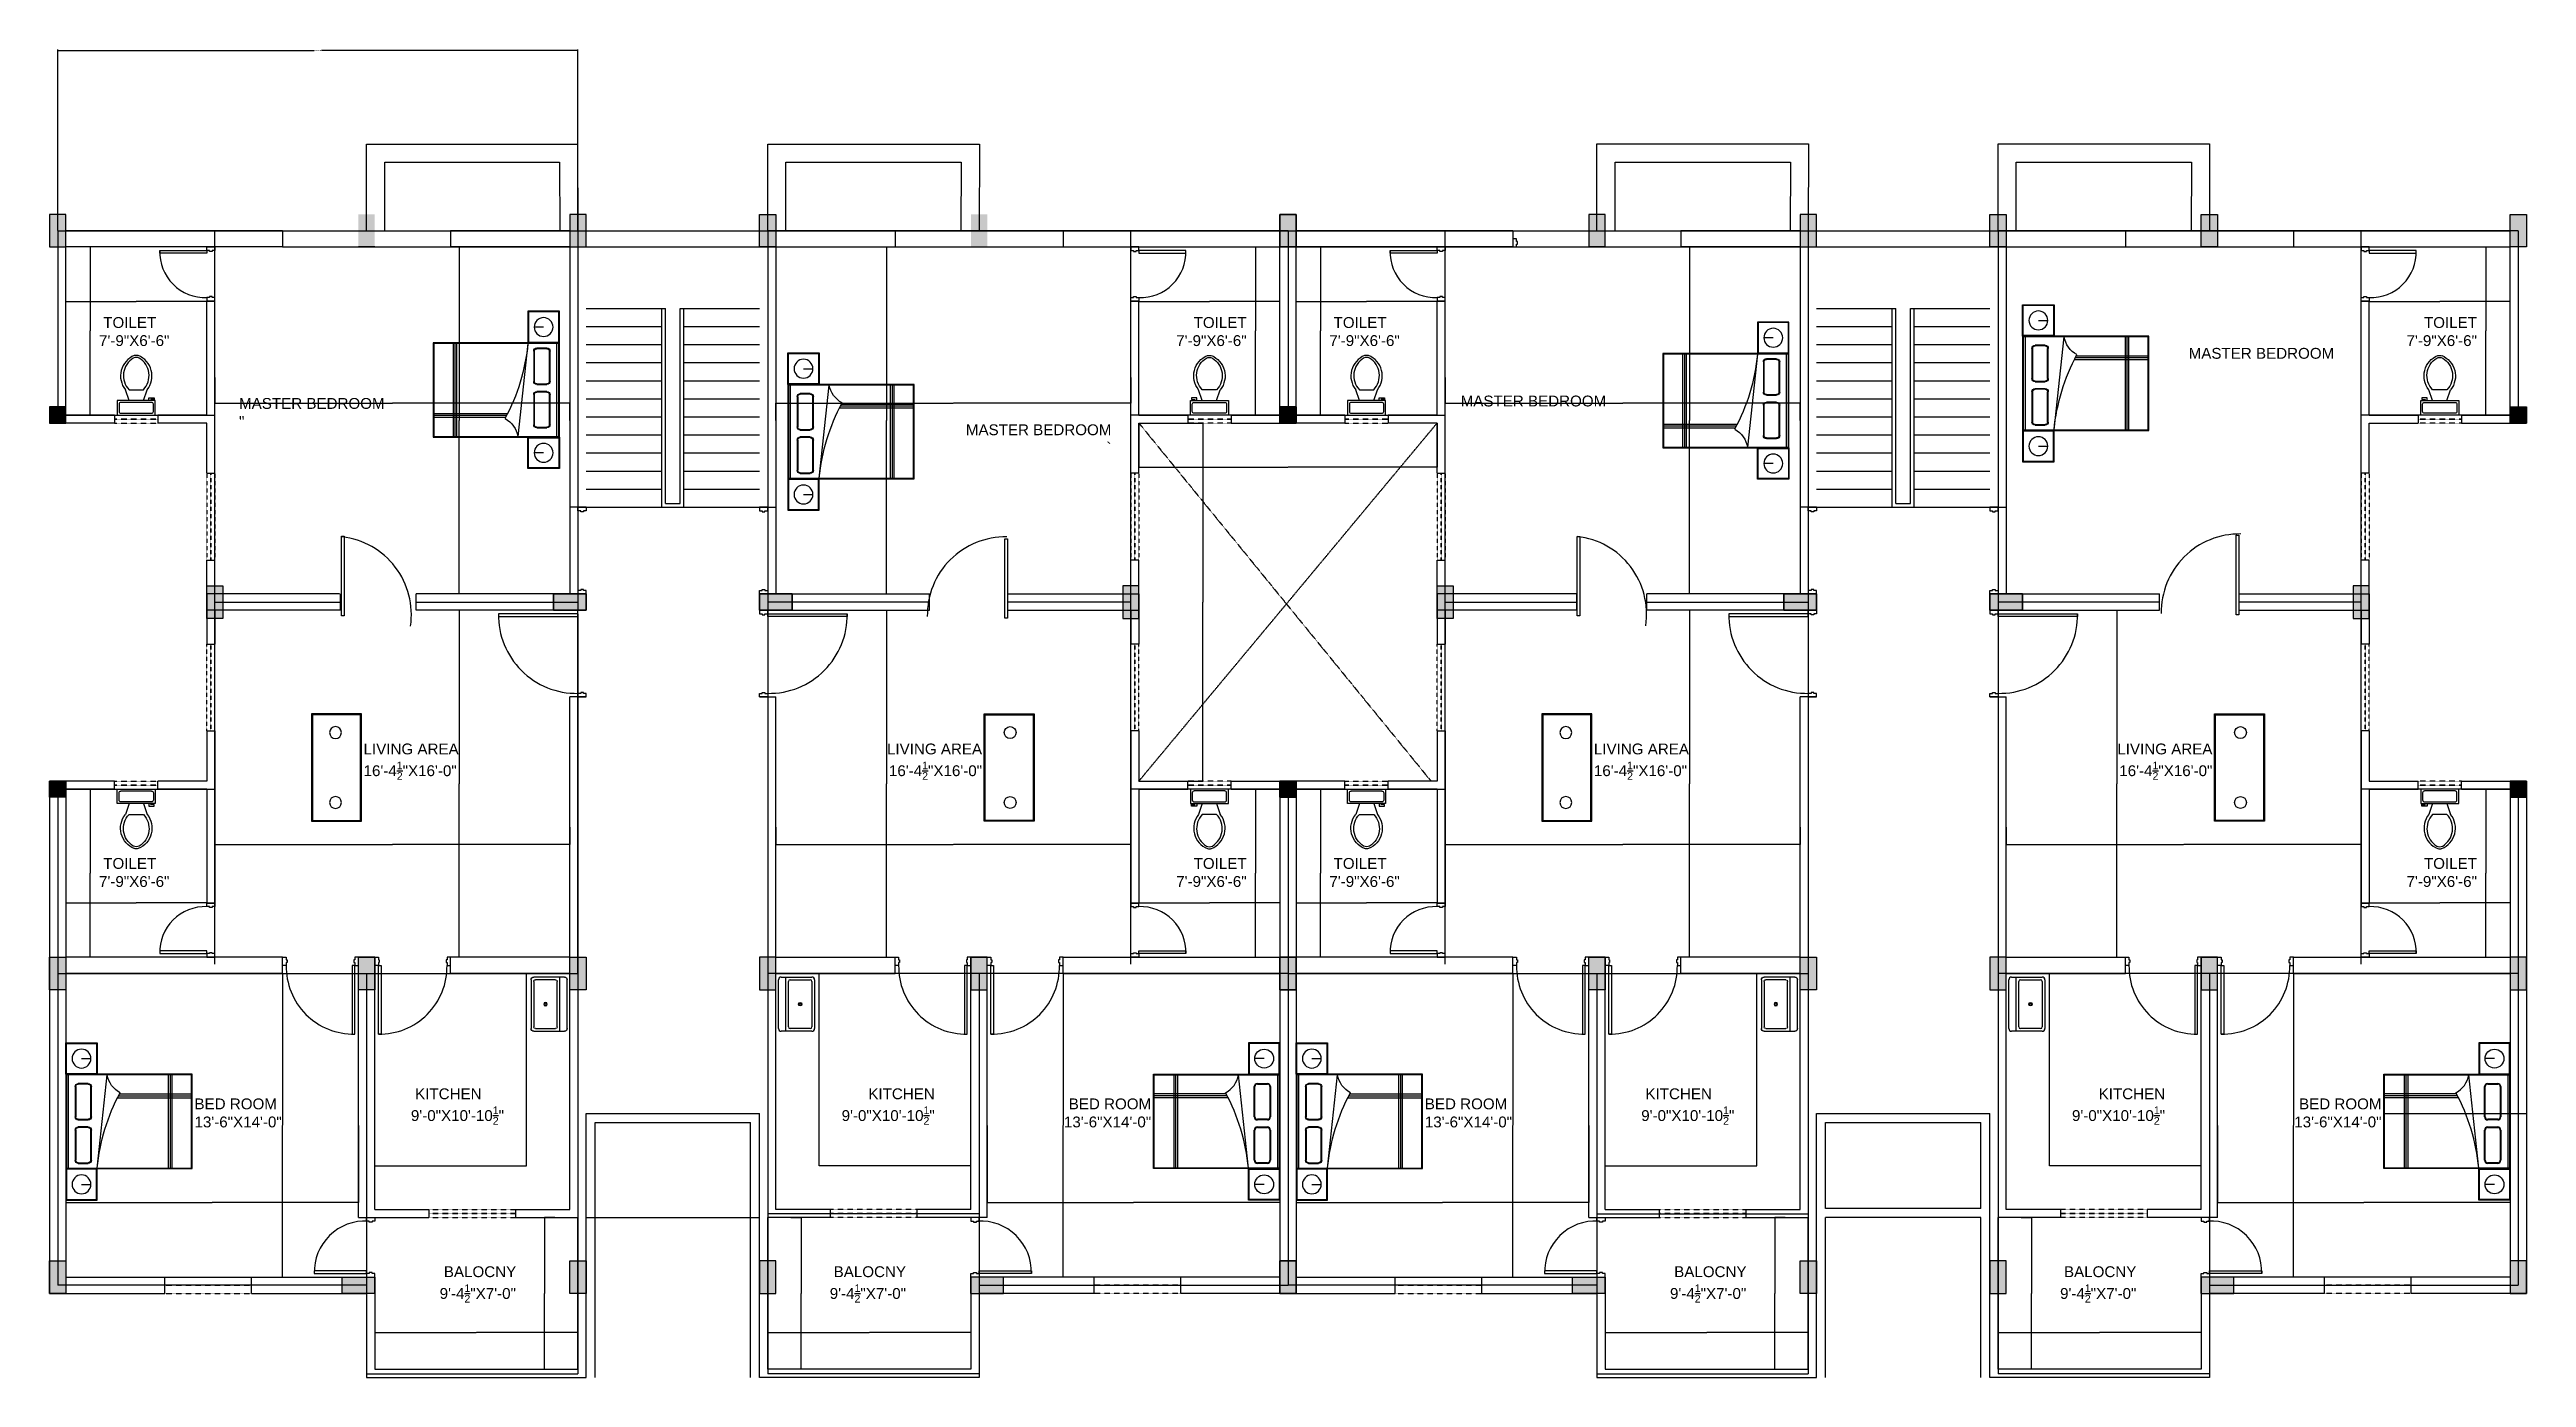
# Model space of a CAD drawing. Header units: metres. Extents: x -2370498 to 1228044, y -644254 to 236701.
# Drawn here: x 324821 to 376593, y 39865 to 67609 of the extents above; entities that cross this region are included whole.
import ezdxf

# ---------------------------------------------------------------- set-up
doc = ezdxf.new("R2010")
doc.units = ezdxf.units.M
doc.header["$MEASUREMENT"] = 0
doc.linetypes.add('HIDDEN2', pattern=[0.1875, 0.125, -0.0625])
for name, color, linetype in [('Beam', 6, 'Continuous'), ('column', 156, 'Continuous'), ('dim', 192, 'Continuous'), ('Door', 3, 'Continuous'), ('funi', 22, 'Continuous'), ('stair', 6, 'Continuous'), ('text', 1, 'Continuous'), ('TOILET SAMBLE', 181, 'Continuous'), ('window', 5, 'HIDDEN2')]:
    doc.layers.add(name, color=color, linetype=linetype)
doc.layers.add('Wall', color=7, linetype='Continuous', lineweight=30)
doc.styles.get("Standard").update_dxf_attribs({"font": 'arial.ttf'})
doc.dimstyles.new('Annotative', dxfattribs={"dimscale": 0, "dimtxt": 0.18, "dimasz": 0.18, "dimexe": 0.18, "dimexo": 0.0625, "dimgap": 0.09, "dimtad": 0, "dimtih": 1, "dimtoh": 1, "dimdec": 4, "dimzin": 0, "dimdsep": 46, "dimtxsty": 'Standard', "dimcen": 0.09, "dimadec": 0, "dimazin": 0, "dimtfac": 1, "dimtdec": 4, "dimtofl": 0, "dimtmove": 0, "dimatfit": 3, "dimfxl": 1, "dimtolj": 1, "dimtzin": 0, "dimarcsym": 0})
doc.dimstyles.get("Standard").update_dxf_attribs({"dimtxt": 0.18, "dimasz": 0.18, "dimexe": 0.18, "dimexo": 0.0625, "dimgap": 0.09, "dimtad": 0, "dimtih": 1, "dimtoh": 1, "dimdec": 1, "dimzin": 0, "dimdsep": 46, "dimlunit": 4, "dimtxsty": 'Standard', "dimcen": 0.09, "dimadec": 0, "dimazin": 0, "dimtfac": 1, "dimtdec": 1, "dimtofl": 0, "dimtmove": 0, "dimatfit": 3, "dimfxl": 1, "dimtolj": 1, "dimtzin": 0, "dimarcsym": 0})

# ---------------------------------------------------------------- blocks, each defined once
blk = doc.blocks.new('*D244')
at = {"layer": 'Defpoints', "color": 0, "transparency": 16777216}
for p in [(334099, 63485), (333380, 56235), (334099, 56235)]:
    blk.add_point(p, dxfattribs=at)
at = {"layer": 'dim', "color": 0, "lineweight": -2, "transparency": 16777216}
for p, q in [((334099, 63485), (333380, 63485)), ((333380, 63485), (333380, 59860)), ((333380, 56235), (333380, 59860)), ((334099, 56235), (333380, 56235))]:
    blk.add_line(p, q, dxfattribs=at)
at = {"layer": 'dim', "color": 0, "transparency": 16777216}
for points in [[(333380, 63485), (333380, 63485), (333380, 63485)], [(333380, 56235), (333380, 56235), (333380, 56235)]]:
    blk.add_solid(points, dxfattribs=at)
at = {"layer": 'dim', "color": 0, "transparency": 16777216, "insert": (333380, 59860), "char_height": 0.18, "attachment_point": 5}
blk.add_mtext('\\A1;604\'-2{\\H1x;\\S1/2;}"', dxfattribs=at)
blk = doc.blocks.new('*D245')
at = {"layer": 'Defpoints', "color": 0, "transparency": 16777216}
for p in [(328276, 60755), (335696, 60224), (335696, 59860)]:
    blk.add_point(p, dxfattribs=at)
at = {"layer": 'dim', "color": 0, "lineweight": -2, "transparency": 16777216}
for p, q in [((328276, 60755), (328276, 60224)), ((328276, 60224), (331986, 60224)), ((335696, 60224), (331987, 60224)), ((335696, 59860), (335696, 60224))]:
    blk.add_line(p, q, dxfattribs=at)
at = {"layer": 'dim', "color": 0, "transparency": 16777216}
for points in [[(328276, 60224), (328276, 60224), (328276, 60224)], [(335696, 60224), (335696, 60224), (335696, 60224)]]:
    blk.add_solid(points, dxfattribs=at)
at = {"layer": 'dim', "color": 0, "transparency": 16777216, "insert": (331986, 60224), "char_height": 0.18, "attachment_point": 5}
blk.add_mtext('\\A1;618\'-4{\\H1x;\\S1/2;}"', dxfattribs=at)
blk = doc.blocks.new('*D246')
at = {"layer": 'Defpoints', "color": 0, "transparency": 16777216}
for p in [(328106, 62346), (325161, 61729), (328106, 61729)]:
    blk.add_point(p, dxfattribs=at)
at = {"layer": 'dim', "color": 0, "lineweight": -2, "transparency": 16777216}
for p, q in [((325161, 61729), (325161, 62346)), ((325161, 62346), (326633, 62346)), ((328106, 62346), (326634, 62346)), ((328106, 61729), (328106, 62346))]:
    blk.add_line(p, q, dxfattribs=at)
at = {"layer": 'dim', "color": 0, "transparency": 16777216}
for points in [[(325161, 62346), (325161, 62346), (325161, 62346)], [(328106, 62346), (328106, 62346), (328106, 62346)]]:
    blk.add_solid(points, dxfattribs=at)
at = {"layer": 'dim', "color": 0, "transparency": 16777216, "insert": (326633, 62346), "char_height": 0.18, "attachment_point": 5}
blk.add_mtext('\\A1;245\'-5{\\H1x;\\S1/2;}"', dxfattribs=at)
blk = doc.blocks.new('*D247')
at = {"layer": 'Defpoints', "color": 0, "transparency": 16777216}
for p in [(325737, 63485), (325670, 59973), (325737, 59973)]:
    blk.add_point(p, dxfattribs=at)
at = {"layer": 'dim', "color": 0, "lineweight": -2, "transparency": 16777216}
for p, q in [((325736, 63485), (325670, 63485)), ((325670, 63485), (325670, 61729)), ((325670, 59973), (325670, 61729)), ((325736, 59973), (325670, 59973))]:
    blk.add_line(p, q, dxfattribs=at)
at = {"layer": 'dim', "color": 0, "transparency": 16777216}
for points in [[(325670, 63485), (325670, 63485), (325670, 63485)], [(325670, 59973), (325670, 59973), (325670, 59973)]]:
    blk.add_solid(points, dxfattribs=at)
at = {"layer": 'dim', "color": 0, "transparency": 16777216, "insert": (325670, 61729), "char_height": 0.18, "attachment_point": 5}
blk.add_mtext('\\A1;292\'-8"', dxfattribs=at)
blk = doc.blocks.new('Toilet - top')
for p, q in [((-10, -8.5), (-8, -8.5)), ((-10, -9.5), (-10, -8.5)), ((-7, -9.5), (-10, -9.5)), ((-8, -8.5), (-8, -8)), ((-7, -8), (-7, -9.5)), ((-4, -8), (-6, -14)), ((4, -8), (6, -14)), ((9.5, -6), (9.5, -2)), ((4, -14), (-4, -14))]:
    blk.add_line(p, q)
blk.add_lwpolyline([(10.5, -8), (10.5, 0), (-10.5, 0), (-10.5, -8)], close=True)
for points in [[(-9.5, -2), (-9.5, -6)], [(8.5, -1), (-8.5, -1)], [(-8.5, -7), (8.5, -7)]]:
    blk.add_lwpolyline(points)
for centre, radius, start, end in [((-8.6, -1.9), 0.884, 81.8699, 188.1301), ((-8.6, -6.1), 0.884, 171.8699, 278.1301), ((8.6, -1.9), 0.884, 351.8699, 98.1301), ((8.6, -6.1), 0.884, 261.8699, 8.1301), ((3.5, -21.6), 12.2, 141.4691, 247.9714), ((4.2, -21.8), 11.3, 136.3677, 238.9468), ((-3.5, -21.6), 12.2, 292.0284, 38.5307), ((-4.2, -21.8), 11.3, 301.053, 43.6321), ((0, -27.9), 4, 245.7318, 294.2682), ((0, -29), 4, 254.8605, 285.1395)]:
    blk.add_arc(centre, radius, start, end)
blk = doc.blocks.new('*D248')
at = {"layer": 'Defpoints', "color": 0, "transparency": 16777216}
for p in [(325161, 45133), (331278, 45133), (331278, 43520)]:
    blk.add_point(p, dxfattribs=at)
at = {"layer": 'dim', "color": 0, "lineweight": -2, "transparency": 16777216}
for p, q in [((325161, 45132), (325161, 43519)), ((331278, 45132), (331278, 43519)), ((325161, 43520), (328219, 43520)), ((331278, 43520), (328220, 43520))]:
    blk.add_line(p, q, dxfattribs=at)
at = {"layer": 'dim', "color": 0, "transparency": 16777216}
for points in [[(325161, 43520), (325161, 43520), (325161, 43520)], [(331278, 43520), (331278, 43520), (331278, 43520)]]:
    blk.add_solid(points, dxfattribs=at)
at = {"layer": 'dim', "color": 0, "transparency": 16777216, "insert": (328219, 43520), "char_height": 0.18, "attachment_point": 5}
blk.add_mtext('\\A1;509\'-9{\\H1x;\\S1/2;}"', dxfattribs=at)
blk = doc.blocks.new('*D249')
at = {"layer": 'Defpoints', "color": 0, "transparency": 16777216}
for p in [(326194, 48305), (329692, 48305), (326194, 41961)]:
    blk.add_point(p, dxfattribs=at)
at = {"layer": 'dim', "color": 0, "lineweight": -2, "transparency": 16777216}
for p, q in [((326194, 48305), (329692, 48305)), ((329692, 48304), (329692, 45133)), ((329692, 41961), (329692, 45132)), ((326194, 41961), (329692, 41961))]:
    blk.add_line(p, q, dxfattribs=at)
at = {"layer": 'dim', "color": 0, "transparency": 16777216}
for points in [[(329692, 48304), (329692, 48304), (329692, 48305)], [(329692, 41961), (329692, 41961), (329692, 41961)]]:
    blk.add_solid(points, dxfattribs=at)
at = {"layer": 'dim', "color": 0, "transparency": 16777216, "insert": (329692, 45133), "char_height": 0.18, "attachment_point": 5}
blk.add_mtext('\\A1;528\'-8"', dxfattribs=at)
blk = doc.blocks.new('*D250')
at = {"layer": 'Defpoints', "color": 0, "transparency": 16777216}
for p in [(335381, 43207), (335167, 40035), (335167, 40035)]:
    blk.add_point(p, dxfattribs=at)
at = {"layer": 'dim', "color": 0, "lineweight": -2, "transparency": 16777216}
for p, q in [((335381, 43207), (335167, 43207)), ((335167, 43206), (335167, 41621)), ((335167, 40035), (335167, 41620)), ((335167, 40035), (335167, 40035))]:
    blk.add_line(p, q, dxfattribs=at)
at = {"layer": 'dim', "color": 0, "transparency": 16777216}
for points in [[(335167, 43206), (335167, 43206), (335167, 43207)], [(335167, 40035), (335167, 40035), (335167, 40035)]]:
    blk.add_solid(points, dxfattribs=at)
at = {"layer": 'dim', "color": 0, "transparency": 16777216, "insert": (335167, 41621), "char_height": 0.18, "attachment_point": 5}
blk.add_mtext('\\A1;264\'-4"', dxfattribs=at)
blk = doc.blocks.new('*D251')
at = {"layer": 'Defpoints', "color": 0, "transparency": 16777216}
for p in [(331618, 40949), (335866, 40949), (335866, 40807)]:
    blk.add_point(p, dxfattribs=at)
at = {"layer": 'dim', "color": 0, "lineweight": -2, "transparency": 16777216}
for p, q in [((331618, 40949), (331618, 40807)), ((335866, 40949), (335866, 40807)), ((331618, 40807), (333741, 40807)), ((335866, 40807), (333743, 40807))]:
    blk.add_line(p, q, dxfattribs=at)
at = {"layer": 'dim', "color": 0, "transparency": 16777216}
for points in [[(331618, 40807), (331618, 40807), (331618, 40807)], [(335866, 40807), (335866, 40807), (335866, 40807)]]:
    blk.add_solid(points, dxfattribs=at)
at = {"layer": 'dim', "color": 0, "transparency": 16777216, "insert": (333742, 40807), "char_height": 0.18, "attachment_point": 5}
blk.add_mtext('\\A1;354\'-0{\\H1x;\\S1/2;}"', dxfattribs=at)
blk = doc.blocks.new('*D252')
at = {"layer": 'Defpoints', "color": 0, "transparency": 16777216}
for p in [(333380, 55895), (334099, 55895), (334099, 48644)]:
    blk.add_point(p, dxfattribs=at)
at = {"layer": 'dim', "color": 0, "lineweight": -2, "transparency": 16777216}
for p, q in [((334099, 55895), (333380, 55895)), ((333380, 55895), (333380, 52270)), ((333380, 48645), (333380, 52269)), ((334099, 48644), (333380, 48644))]:
    blk.add_line(p, q, dxfattribs=at)
at = {"layer": 'dim', "color": 0, "transparency": 16777216}
for points in [[(333380, 55895), (333380, 55895), (333380, 55895)], [(333380, 48645), (333380, 48645), (333380, 48644)]]:
    blk.add_solid(points, dxfattribs=at)
at = {"layer": 'dim', "color": 0, "transparency": 16777216, "insert": (333380, 52270), "char_height": 0.18, "attachment_point": 5}
blk.add_mtext('\\A1;604\'-2{\\H1x;\\S1/2;}"', dxfattribs=at)
blk = doc.blocks.new('*D253')
at = {"layer": 'Defpoints', "color": 0, "transparency": 16777216}
for p in [(328276, 51374), (335696, 51363), (335696, 50999)]:
    blk.add_point(p, dxfattribs=at)
at = {"layer": 'dim', "color": 0, "lineweight": -2, "transparency": 16777216}
for p, q in [((328276, 51374), (328276, 50999)), ((335696, 51363), (335696, 50999)), ((328276, 50999), (331986, 50999)), ((335696, 50999), (331987, 50999))]:
    blk.add_line(p, q, dxfattribs=at)
at = {"layer": 'dim', "color": 0, "transparency": 16777216}
for points in [[(328276, 50999), (328276, 50999), (328276, 50999)], [(335696, 50999), (335696, 50999), (335696, 50999)]]:
    blk.add_solid(points, dxfattribs=at)
at = {"layer": 'dim', "color": 0, "transparency": 16777216, "insert": (331986, 50999), "char_height": 0.18, "attachment_point": 5}
blk.add_mtext('\\A1;618\'-4{\\H1x;\\S1/2;}"', dxfattribs=at)
blk = doc.blocks.new('*D254')
at = {"layer": 'Defpoints', "color": 0, "transparency": 16777216}
for p in [(325161, 50400), (328106, 50400), (328106, 49784)]:
    blk.add_point(p, dxfattribs=at)
at = {"layer": 'dim', "color": 0, "lineweight": -2, "transparency": 16777216}
for p, q in [((325161, 50400), (325161, 49783)), ((328106, 50400), (328106, 49783)), ((325161, 49784), (326633, 49784)), ((328106, 49784), (326634, 49784))]:
    blk.add_line(p, q, dxfattribs=at)
at = {"layer": 'dim', "color": 0, "transparency": 16777216}
for points in [[(325161, 49784), (325161, 49784), (325161, 49784)], [(328106, 49784), (328106, 49784), (328106, 49784)]]:
    blk.add_solid(points, dxfattribs=at)
at = {"layer": 'dim', "color": 0, "transparency": 16777216, "insert": (326633, 49784), "char_height": 0.18, "attachment_point": 5}
blk.add_mtext('\\A1;245\'-5{\\H1x;\\S1/2;}"', dxfattribs=at)
blk = doc.blocks.new('*D255')
at = {"layer": 'Defpoints', "color": 0, "transparency": 16777216}
for p in [(325670, 52156), (325737, 52156), (325737, 48644)]:
    blk.add_point(p, dxfattribs=at)
at = {"layer": 'dim', "color": 0, "lineweight": -2, "transparency": 16777216}
for p, q in [((325736, 52156), (325670, 52156)), ((325670, 52156), (325670, 50401)), ((325670, 48645), (325670, 50400)), ((325736, 48644), (325670, 48644))]:
    blk.add_line(p, q, dxfattribs=at)
at = {"layer": 'dim', "color": 0, "transparency": 16777216}
for points in [[(325670, 52156), (325670, 52156), (325670, 52156)], [(325670, 48645), (325670, 48645), (325670, 48644)]]:
    blk.add_solid(points, dxfattribs=at)
at = {"layer": 'dim', "color": 0, "transparency": 16777216, "insert": (325670, 50400), "char_height": 0.18, "attachment_point": 5}
blk.add_mtext('\\A1;292\'-8"', dxfattribs=at)
blk = doc.blocks.new('A$C0EA4476A')
at = {"linetype": 'ByBlock', "lineweight": -2}
for p, q in [((0, 2.008), (0, 1.508)), ((0.5, 2.008), (0, 2.008)), ((0.01, 1.998), (0.01, 1.518)), ((0.49, 1.998), (0.01, 1.998)), ((0.49, 1.518), (0.49, 1.998)), ((0.5, 2.008), (2, 2.008)), ((0.5, 0), (0.5, 2.008)), ((0.5, 1.508), (0.5, 2.008)), ((0.51, 1.998), (1.99, 1.998)), ((0.51, 0.01), (0.51, 1.998)), ((1.99, 1.998), (1.99, 0.01)), ((2, 2.008), (2, 0)), ((2, 2.008), (2.5, 2.008)), ((2, 1.508), (2, 2.008)), ((2.01, 1.998), (2.49, 1.998)), ((2.01, 1.518), (2.01, 1.998)), ((2.49, 1.998), (2.49, 1.518)), ((2.5, 2.008), (2.5, 1.508)), ((0.25, 1.758), (0.25, 1.608)), ((0.51, 1.968), (1.99, 1.968)), ((0.646, 1.65), (0.646, 1.81)), ((0.656, 1.65), (0.656, 1.81)), ((0.696, 1.86), (1.176, 1.86)), ((0.696, 1.85), (1.176, 1.85)), ((1.176, 1.61), (0.696, 1.61)), ((1.176, 1.6), (0.696, 1.6)), ((1.216, 1.81), (1.216, 1.65)), ((1.226, 1.81), (1.226, 1.65)), ((1.336, 1.65), (1.336, 1.81)), ((1.346, 1.65), (1.346, 1.81)), ((1.386, 1.86), (1.866, 1.86)), ((1.386, 1.85), (1.866, 1.85)), ((1.866, 1.61), (1.386, 1.61)), ((1.866, 1.6), (1.386, 1.6)), ((1.906, 1.81), (1.906, 1.65)), ((1.916, 1.81), (1.916, 1.65)), ((2.25, 1.758), (2.25, 1.608)), ((0, 1.508), (0.5, 1.508)), ((0.01, 1.518), (0.49, 1.518)), ((1.99, 1.508), (0.51, 1.349)), ((0.872, 1.184), (0.872, 0.01)), ((2.5, 1.508), (2, 1.508)), ((2.49, 1.518), (2.01, 1.518)), ((0.812, 1.153), (0.812, 0.01)), ((0.842, 1.169), (0.842, 0.01)), ((0.51, 0.377), (1.99, 0.377)), ((0.51, 0.35), (1.99, 0.35)), ((0.51, 0.322), (1.99, 0.322)), ((1.99, 0.01), (0.51, 0.01)), ((2, 0), (0.5, 0))]:
    blk.add_line(p, q, dxfattribs=at)
for centre in [(0.25, 1.758), (2.25, 1.758)]:
    blk.add_circle(centre, 0.15, dxfattribs=at)
for centre, radius, start, end in [((0.696, 1.81), 0.05, 90, 180), ((0.696, 1.65), 0.05, 180, 270), ((0.696, 1.81), 0.04, 90, 180), ((0.696, 1.65), 0.04, 180, 270), ((1.176, 1.81), 0.05, 0, 90), ((1.176, 1.81), 0.04, 0, 90), ((1.176, 1.65), 0.04, 270, 0), ((1.176, 1.65), 0.05, 270, 0), ((1.386, 1.81), 0.05, 90, 180), ((1.386, 1.65), 0.05, 180, 270), ((1.386, 1.81), 0.04, 90, 180), ((1.386, 1.65), 0.04, 180, 270), ((1.866, 1.81), 0.05, 0, 90), ((1.866, 1.81), 0.04, 0, 90), ((1.866, 1.65), 0.05, 270, 0), ((1.866, 1.65), 0.04, 270, 0), ((0.44, 0.952), 0.403, 28.4688, 79.9557), ((2.293, -1.636), 3.158, 95.5104, 118.3399)]:
    blk.add_arc(centre, radius, start, end, dxfattribs=at)
blk = doc.blocks.new('TABEL')
at = {"layer": 'funi'}
for points in [[(345, -136.6), (372.5, -136.6), (372.5, -196.1), (345, -196.1)], [(345.5, -137.1), (372, -137.1), (372, -195.6), (345.5, -195.6)]]:
    blk.add_lwpolyline(points, close=True, dxfattribs=at)
at = {"layer": 'funi', "color": 7}
for centre in [(358.2, -147), (358.2, -185.7)]:
    blk.add_circle(centre, 3.27, dxfattribs=at)
blk = doc.blocks.new('Sink-single - 30 in top')
blk.add_line((-15, -3.999996), (15, -3.999996))
for points in [[(-13.5, 0), (13.5, 0)], [(-15, -18.499996), (-15, -1.5)], [(-13.5, -17.499996), (-13.5, -6.499996)], [(-12.5, -5.499996), (12.5, -5.499996)], [(13.5, -6.499996), (13.5, -17.499996)], [(15, -1.5), (15, -18.499996)], [(13.5, -19.999996), (-13.5, -19.999996)], [(12.5, -18.499996), (-12.5, -18.499996)]]:
    blk.add_lwpolyline(points)
for radius in [1, 0.5]:
    blk.add_circle((0, -11.999996), radius)
for centre, radius, start, end in [((-13.5, -1.5), 1.5, 90, 180), ((-12.5, -6.499996), 1, 90, 180), ((12.5, -6.499996), 1, 0, 90), ((13.5, -1.5), 1.5, 0, 90), ((-13.5, -18.499996), 1.5, 180, 270), ((-12.5, -17.499996), 1, 180, 270), ((12.5, -17.499996), 1, 270, 0), ((13.5, -18.499996), 1.5, 270, 0)]:
    blk.add_arc(centre, radius, start, end)
blk = doc.blocks.new('*D256')
at = {"layer": 'Defpoints', "color": 0, "transparency": 16777216}
for p in [(341599, 63485), (341599, 56235), (342317, 56235)]:
    blk.add_point(p, dxfattribs=at)
at = {"layer": 'dim', "color": 0, "lineweight": -2, "transparency": 16777216}
for p, q in [((341599, 63485), (342317, 63485)), ((342317, 63485), (342317, 59860)), ((342317, 56235), (342317, 59860)), ((341599, 56235), (342317, 56235))]:
    blk.add_line(p, q, dxfattribs=at)
at = {"layer": 'dim', "color": 0, "transparency": 16777216}
for points in [[(342317, 63485), (342317, 63485), (342317, 63485)], [(342317, 56235), (342317, 56235), (342317, 56235)]]:
    blk.add_solid(points, dxfattribs=at)
at = {"layer": 'dim', "color": 0, "transparency": 16777216, "insert": (342317, 59860), "char_height": 0.18, "attachment_point": 5}
blk.add_mtext('\\A1;604\'-2{\\H1x;\\S1/2;}"', dxfattribs=at)
blk = doc.blocks.new('*D257')
at = {"layer": 'Defpoints', "color": 0, "transparency": 16777216}
for p in [(347421, 60755), (340001, 60224), (340001, 59860)]:
    blk.add_point(p, dxfattribs=at)
at = {"layer": 'dim', "color": 0, "lineweight": -2, "transparency": 16777216}
for p, q in [((347421, 60755), (347421, 60224)), ((340001, 59860), (340001, 60224)), ((340001, 60224), (343711, 60224)), ((347421, 60224), (343712, 60224))]:
    blk.add_line(p, q, dxfattribs=at)
at = {"layer": 'dim', "color": 0, "transparency": 16777216}
for points in [[(340001, 60224), (340001, 60224), (340001, 60224)], [(347421, 60224), (347421, 60224), (347421, 60224)]]:
    blk.add_solid(points, dxfattribs=at)
at = {"layer": 'dim', "color": 0, "transparency": 16777216, "insert": (343711, 60224), "char_height": 0.18, "attachment_point": 5}
blk.add_mtext('\\A1;618\'-4{\\H1x;\\S1/2;}"', dxfattribs=at)
blk = doc.blocks.new('*D258')
at = {"layer": 'Defpoints', "color": 0, "transparency": 16777216}
for p in [(347591, 62346), (347591, 61729), (350537, 61729)]:
    blk.add_point(p, dxfattribs=at)
at = {"layer": 'dim', "color": 0, "lineweight": -2, "transparency": 16777216}
for p, q in [((347591, 61729), (347591, 62346)), ((347592, 62346), (349064, 62346)), ((350537, 62346), (349065, 62346)), ((350537, 61729), (350537, 62346))]:
    blk.add_line(p, q, dxfattribs=at)
at = {"layer": 'dim', "color": 0, "transparency": 16777216}
for points in [[(347592, 62346), (347592, 62346), (347591, 62346)], [(350537, 62346), (350537, 62346), (350537, 62346)]]:
    blk.add_solid(points, dxfattribs=at)
at = {"layer": 'dim', "color": 0, "transparency": 16777216, "insert": (349064, 62346), "char_height": 0.18, "attachment_point": 5}
blk.add_mtext('\\A1;245\'-5{\\H1x;\\S1/2;}"', dxfattribs=at)
blk = doc.blocks.new('*D259')
at = {"layer": 'Defpoints', "color": 0, "transparency": 16777216}
for p in [(349961, 63485), (349961, 59973), (350027, 59973)]:
    blk.add_point(p, dxfattribs=at)
at = {"layer": 'dim', "color": 0, "lineweight": -2, "transparency": 16777216}
for p, q in [((349961, 63485), (350027, 63485)), ((350027, 63485), (350027, 61729)), ((350027, 59973), (350027, 61729)), ((349961, 59973), (350027, 59973))]:
    blk.add_line(p, q, dxfattribs=at)
at = {"layer": 'dim', "color": 0, "transparency": 16777216}
for points in [[(350027, 63485), (350027, 63485), (350027, 63485)], [(350027, 59973), (350027, 59973), (350027, 59973)]]:
    blk.add_solid(points, dxfattribs=at)
at = {"layer": 'dim', "color": 0, "transparency": 16777216, "insert": (350027, 61729), "char_height": 0.18, "attachment_point": 5}
blk.add_mtext('\\A1;292\'-8"', dxfattribs=at)
blk = doc.blocks.new('*D266')
at = {"layer": 'Defpoints', "color": 0, "transparency": 16777216}
for p in [(344419, 45133), (350537, 45133), (344419, 43520)]:
    blk.add_point(p, dxfattribs=at)
at = {"layer": 'dim', "color": 0, "lineweight": -2, "transparency": 16777216}
for p, q in [((344419, 45132), (344419, 43519)), ((350537, 45132), (350537, 43519)), ((344420, 43520), (347478, 43520)), ((350537, 43520), (347479, 43520))]:
    blk.add_line(p, q, dxfattribs=at)
at = {"layer": 'dim', "color": 0, "transparency": 16777216}
for points in [[(344420, 43520), (344420, 43520), (344419, 43520)], [(350537, 43520), (350537, 43520), (350537, 43520)]]:
    blk.add_solid(points, dxfattribs=at)
at = {"layer": 'dim', "color": 0, "transparency": 16777216, "insert": (347478, 43520), "char_height": 0.18, "attachment_point": 5}
blk.add_mtext('\\A1;509\'-9{\\H1x;\\S1/2;}"', dxfattribs=at)
blk = doc.blocks.new('*D267')
at = {"layer": 'Defpoints', "color": 0, "transparency": 16777216}
for p in [(346005, 48305), (349503, 48305), (349503, 41961)]:
    blk.add_point(p, dxfattribs=at)
at = {"layer": 'dim', "color": 0, "lineweight": -2, "transparency": 16777216}
for p, q in [((349503, 48305), (346005, 48305)), ((346005, 48304), (346005, 45133)), ((346005, 41961), (346005, 45132)), ((349503, 41961), (346005, 41961))]:
    blk.add_line(p, q, dxfattribs=at)
at = {"layer": 'dim', "color": 0, "transparency": 16777216}
for points in [[(346005, 48304), (346005, 48304), (346005, 48305)], [(346005, 41961), (346005, 41961), (346005, 41961)]]:
    blk.add_solid(points, dxfattribs=at)
at = {"layer": 'dim', "color": 0, "transparency": 16777216, "insert": (346005, 45133), "char_height": 0.18, "attachment_point": 5}
blk.add_mtext('\\A1;528\'-8"', dxfattribs=at)
blk = doc.blocks.new('*D268')
at = {"layer": 'Defpoints', "color": 0, "transparency": 16777216}
for p in [(340316, 43207), (340530, 40035), (340530, 40035)]:
    blk.add_point(p, dxfattribs=at)
at = {"layer": 'dim', "color": 0, "lineweight": -2, "transparency": 16777216}
for p, q in [((340316, 43207), (340530, 43207)), ((340530, 43206), (340530, 41621)), ((340530, 40035), (340530, 41620)), ((340530, 40035), (340530, 40035))]:
    blk.add_line(p, q, dxfattribs=at)
at = {"layer": 'dim', "color": 0, "transparency": 16777216}
for points in [[(340530, 43206), (340530, 43206), (340530, 43207)], [(340530, 40035), (340530, 40035), (340530, 40035)]]:
    blk.add_solid(points, dxfattribs=at)
at = {"layer": 'dim', "color": 0, "transparency": 16777216, "insert": (340530, 41621), "char_height": 0.18, "attachment_point": 5}
blk.add_mtext('\\A1;264\'-4"', dxfattribs=at)
blk = doc.blocks.new('*D269')
at = {"layer": 'Defpoints', "color": 0, "transparency": 16777216}
for p in [(339831, 40949), (344079, 40949), (339831, 40807)]:
    blk.add_point(p, dxfattribs=at)
at = {"layer": 'dim', "color": 0, "lineweight": -2, "transparency": 16777216}
for p, q in [((339831, 40949), (339831, 40807)), ((344079, 40949), (344079, 40807)), ((339831, 40807), (341955, 40807)), ((344079, 40807), (341956, 40807))]:
    blk.add_line(p, q, dxfattribs=at)
at = {"layer": 'dim', "color": 0, "transparency": 16777216}
for points in [[(339831, 40807), (339831, 40807), (339831, 40807)], [(344079, 40807), (344079, 40807), (344079, 40807)]]:
    blk.add_solid(points, dxfattribs=at)
at = {"layer": 'dim', "color": 0, "transparency": 16777216, "insert": (341955, 40807), "char_height": 0.18, "attachment_point": 5}
blk.add_mtext('\\A1;354\'-0{\\H1x;\\S1/2;}"', dxfattribs=at)
blk = doc.blocks.new('*D270')
at = {"layer": 'Defpoints', "color": 0, "transparency": 16777216}
for p in [(341599, 55895), (342317, 55895), (341599, 48644)]:
    blk.add_point(p, dxfattribs=at)
at = {"layer": 'dim', "color": 0, "lineweight": -2, "transparency": 16777216}
for p, q in [((341599, 55895), (342317, 55895)), ((342317, 55895), (342317, 52270)), ((342317, 48645), (342317, 52269)), ((341599, 48644), (342317, 48644))]:
    blk.add_line(p, q, dxfattribs=at)
at = {"layer": 'dim', "color": 0, "transparency": 16777216}
for points in [[(342317, 55895), (342317, 55895), (342317, 55895)], [(342317, 48645), (342317, 48645), (342317, 48644)]]:
    blk.add_solid(points, dxfattribs=at)
at = {"layer": 'dim', "color": 0, "transparency": 16777216, "insert": (342317, 52270), "char_height": 0.18, "attachment_point": 5}
blk.add_mtext('\\A1;604\'-2{\\H1x;\\S1/2;}"', dxfattribs=at)
blk = doc.blocks.new('*D271')
at = {"layer": 'Defpoints', "color": 0, "transparency": 16777216}
for p in [(340001, 51363), (347421, 51374), (340001, 50999)]:
    blk.add_point(p, dxfattribs=at)
at = {"layer": 'dim', "color": 0, "lineweight": -2, "transparency": 16777216}
for p, q in [((340001, 51363), (340001, 50999)), ((347421, 51374), (347421, 50999)), ((340001, 50999), (343711, 50999)), ((347421, 50999), (343712, 50999))]:
    blk.add_line(p, q, dxfattribs=at)
at = {"layer": 'dim', "color": 0, "transparency": 16777216}
for points in [[(340001, 50999), (340001, 50999), (340001, 50999)], [(347421, 50999), (347421, 50999), (347421, 50999)]]:
    blk.add_solid(points, dxfattribs=at)
at = {"layer": 'dim', "color": 0, "transparency": 16777216, "insert": (343711, 50999), "char_height": 0.18, "attachment_point": 5}
blk.add_mtext('\\A1;618\'-4{\\H1x;\\S1/2;}"', dxfattribs=at)
blk = doc.blocks.new('*D272')
at = {"layer": 'Defpoints', "color": 0, "transparency": 16777216}
for p in [(347591, 50400), (350537, 50400), (347591, 49784)]:
    blk.add_point(p, dxfattribs=at)
at = {"layer": 'dim', "color": 0, "lineweight": -2, "transparency": 16777216}
for p, q in [((347591, 50400), (347591, 49783)), ((350537, 50400), (350537, 49783)), ((347592, 49784), (349064, 49784)), ((350537, 49784), (349065, 49784))]:
    blk.add_line(p, q, dxfattribs=at)
at = {"layer": 'dim', "color": 0, "transparency": 16777216}
for points in [[(347592, 49784), (347592, 49784), (347591, 49784)], [(350537, 49784), (350537, 49784), (350537, 49784)]]:
    blk.add_solid(points, dxfattribs=at)
at = {"layer": 'dim', "color": 0, "transparency": 16777216, "insert": (349064, 49784), "char_height": 0.18, "attachment_point": 5}
blk.add_mtext('\\A1;245\'-5{\\H1x;\\S1/2;}"', dxfattribs=at)
blk = doc.blocks.new('*D273')
at = {"layer": 'Defpoints', "color": 0, "transparency": 16777216}
for p in [(349961, 52156), (350027, 52156), (349961, 48644)]:
    blk.add_point(p, dxfattribs=at)
at = {"layer": 'dim', "color": 0, "lineweight": -2, "transparency": 16777216}
for p, q in [((349961, 52156), (350027, 52156)), ((350027, 52156), (350027, 50401)), ((350027, 48645), (350027, 50400)), ((349961, 48644), (350027, 48644))]:
    blk.add_line(p, q, dxfattribs=at)
at = {"layer": 'dim', "color": 0, "transparency": 16777216}
for points in [[(350027, 52156), (350027, 52156), (350027, 52156)], [(350027, 48645), (350027, 48645), (350027, 48644)]]:
    blk.add_solid(points, dxfattribs=at)
at = {"layer": 'dim', "color": 0, "transparency": 16777216, "insert": (350027, 50400), "char_height": 0.18, "attachment_point": 5}
blk.add_mtext('\\A1;292\'-8"', dxfattribs=at)
blk = doc.blocks.new('*D260')
at = {"layer": 'Defpoints', "color": 0, "transparency": 16777216}
for p in [(359815, 63485), (359096, 56235), (359815, 56235)]:
    blk.add_point(p, dxfattribs=at)
at = {"layer": 'dim', "color": 0, "lineweight": -2, "transparency": 16777216}
for p, q in [((359815, 63485), (359096, 63485)), ((359096, 63485), (359096, 59860)), ((359096, 56235), (359096, 59860)), ((359815, 56235), (359096, 56235))]:
    blk.add_line(p, q, dxfattribs=at)
at = {"layer": 'dim', "color": 0, "transparency": 16777216}
for points in [[(359096, 63485), (359097, 63485), (359096, 63485)], [(359096, 56235), (359097, 56235), (359096, 56235)]]:
    blk.add_solid(points, dxfattribs=at)
at = {"layer": 'dim', "color": 0, "transparency": 16777216, "insert": (359096, 59860), "char_height": 0.18, "attachment_point": 5}
blk.add_mtext('\\A1;604\'-2{\\H1x;\\S1/2;}"', dxfattribs=at)
blk = doc.blocks.new('*D261')
at = {"layer": 'Defpoints', "color": 0, "transparency": 16777216}
for p in [(353992, 60755), (361412, 60224), (361412, 59860)]:
    blk.add_point(p, dxfattribs=at)
at = {"layer": 'dim', "color": 0, "lineweight": -2, "transparency": 16777216}
for p, q in [((353992, 60755), (353992, 60224)), ((353992, 60224), (357702, 60224)), ((361412, 60224), (357703, 60224)), ((361412, 59860), (361412, 60224))]:
    blk.add_line(p, q, dxfattribs=at)
at = {"layer": 'dim', "color": 0, "transparency": 16777216}
for points in [[(353992, 60224), (353992, 60224), (353992, 60224)], [(361412, 60224), (361412, 60224), (361412, 60224)]]:
    blk.add_solid(points, dxfattribs=at)
at = {"layer": 'dim', "color": 0, "transparency": 16777216, "insert": (357702, 60224), "char_height": 0.18, "attachment_point": 5}
blk.add_mtext('\\A1;618\'-4{\\H1x;\\S1/2;}"', dxfattribs=at)
blk = doc.blocks.new('*D262')
at = {"layer": 'Defpoints', "color": 0, "transparency": 16777216}
for p in [(353822, 62346), (350877, 61729), (353822, 61729)]:
    blk.add_point(p, dxfattribs=at)
at = {"layer": 'dim', "color": 0, "lineweight": -2, "transparency": 16777216}
for p, q in [((350877, 61729), (350877, 62346)), ((350877, 62346), (352349, 62346)), ((353822, 62346), (352350, 62346)), ((353822, 61729), (353822, 62346))]:
    blk.add_line(p, q, dxfattribs=at)
at = {"layer": 'dim', "color": 0, "transparency": 16777216}
for points in [[(350877, 62346), (350877, 62346), (350877, 62346)], [(353822, 62346), (353822, 62346), (353822, 62346)]]:
    blk.add_solid(points, dxfattribs=at)
at = {"layer": 'dim', "color": 0, "transparency": 16777216, "insert": (352349, 62346), "char_height": 0.18, "attachment_point": 5}
blk.add_mtext('\\A1;245\'-5{\\H1x;\\S1/2;}"', dxfattribs=at)
blk = doc.blocks.new('*D263')
at = {"layer": 'Defpoints', "color": 0, "transparency": 16777216}
for p in [(351453, 63485), (351387, 59973), (351453, 59973)]:
    blk.add_point(p, dxfattribs=at)
at = {"layer": 'dim', "color": 0, "lineweight": -2, "transparency": 16777216}
for p, q in [((351453, 63485), (351386, 63485)), ((351387, 63485), (351387, 61729)), ((351387, 59973), (351387, 61729)), ((351453, 59973), (351386, 59973))]:
    blk.add_line(p, q, dxfattribs=at)
at = {"layer": 'dim', "color": 0, "transparency": 16777216}
for points in [[(351386, 63485), (351387, 63485), (351387, 63485)], [(351386, 59973), (351387, 59973), (351387, 59973)]]:
    blk.add_solid(points, dxfattribs=at)
at = {"layer": 'dim', "color": 0, "transparency": 16777216, "insert": (351387, 61729), "char_height": 0.18, "attachment_point": 5}
blk.add_mtext('\\A1;292\'-8"', dxfattribs=at)
blk = doc.blocks.new('*D264')
at = {"layer": 'Defpoints', "color": 0, "transparency": 16777216}
for p in [(350877, 45133), (356994, 45133), (356994, 43520)]:
    blk.add_point(p, dxfattribs=at)
at = {"layer": 'dim', "color": 0, "lineweight": -2, "transparency": 16777216}
for p, q in [((350877, 45132), (350877, 43519)), ((356994, 45132), (356994, 43519)), ((350877, 43520), (353935, 43520)), ((356994, 43520), (353936, 43520))]:
    blk.add_line(p, q, dxfattribs=at)
at = {"layer": 'dim', "color": 0, "transparency": 16777216}
for points in [[(350877, 43520), (350877, 43520), (350877, 43520)], [(356994, 43520), (356994, 43520), (356994, 43520)]]:
    blk.add_solid(points, dxfattribs=at)
at = {"layer": 'dim', "color": 0, "transparency": 16777216, "insert": (353935, 43520), "char_height": 0.18, "attachment_point": 5}
blk.add_mtext('\\A1;509\'-9{\\H1x;\\S1/2;}"', dxfattribs=at)
blk = doc.blocks.new('*D265')
at = {"layer": 'Defpoints', "color": 0, "transparency": 16777216}
for p in [(351910, 48305), (355408, 48305), (351910, 41961)]:
    blk.add_point(p, dxfattribs=at)
at = {"layer": 'dim', "color": 0, "lineweight": -2, "transparency": 16777216}
for p, q in [((351911, 48305), (355408, 48305)), ((355408, 48304), (355408, 45133)), ((355408, 41961), (355408, 45132)), ((351911, 41961), (355408, 41961))]:
    blk.add_line(p, q, dxfattribs=at)
at = {"layer": 'dim', "color": 0, "transparency": 16777216}
for points in [[(355408, 48304), (355408, 48304), (355408, 48305)], [(355408, 41961), (355408, 41961), (355408, 41961)]]:
    blk.add_solid(points, dxfattribs=at)
at = {"layer": 'dim', "color": 0, "transparency": 16777216, "insert": (355408, 45133), "char_height": 0.18, "attachment_point": 5}
blk.add_mtext('\\A1;528\'-8"', dxfattribs=at)
blk = doc.blocks.new('*D274')
at = {"layer": 'Defpoints', "color": 0, "transparency": 16777216}
for p in [(361098, 43207), (360883, 40035), (360883, 40035)]:
    blk.add_point(p, dxfattribs=at)
at = {"layer": 'dim', "color": 0, "lineweight": -2, "transparency": 16777216}
for p, q in [((361097, 43207), (360883, 43207)), ((360883, 43206), (360883, 41621)), ((360883, 40035), (360883, 41620)), ((360883, 40035), (360883, 40035))]:
    blk.add_line(p, q, dxfattribs=at)
at = {"layer": 'dim', "color": 0, "transparency": 16777216}
for points in [[(360883, 43206), (360884, 43206), (360883, 43207)], [(360883, 40035), (360884, 40035), (360883, 40035)]]:
    blk.add_solid(points, dxfattribs=at)
at = {"layer": 'dim', "color": 0, "transparency": 16777216, "insert": (360883, 41621), "char_height": 0.18, "attachment_point": 5}
blk.add_mtext('\\A1;264\'-4"', dxfattribs=at)
blk = doc.blocks.new('*D275')
at = {"layer": 'Defpoints', "color": 0, "transparency": 16777216}
for p in [(357334, 40949), (361582, 40949), (361582, 40807)]:
    blk.add_point(p, dxfattribs=at)
at = {"layer": 'dim', "color": 0, "lineweight": -2, "transparency": 16777216}
for p, q in [((357334, 40949), (357334, 40807)), ((361582, 40949), (361582, 40807)), ((357334, 40807), (359458, 40807)), ((361582, 40807), (359459, 40807))]:
    blk.add_line(p, q, dxfattribs=at)
at = {"layer": 'dim', "color": 0, "transparency": 16777216}
for points in [[(357334, 40807), (357334, 40807), (357334, 40807)], [(361582, 40807), (361582, 40807), (361582, 40807)]]:
    blk.add_solid(points, dxfattribs=at)
at = {"layer": 'dim', "color": 0, "transparency": 16777216, "insert": (359458, 40807), "char_height": 0.18, "attachment_point": 5}
blk.add_mtext('\\A1;354\'-0{\\H1x;\\S1/2;}"', dxfattribs=at)
blk = doc.blocks.new('*D276')
at = {"layer": 'Defpoints', "color": 0, "transparency": 16777216}
for p in [(359096, 55895), (359815, 55895), (359815, 48644)]:
    blk.add_point(p, dxfattribs=at)
at = {"layer": 'dim', "color": 0, "lineweight": -2, "transparency": 16777216}
for p, q in [((359815, 55895), (359096, 55895)), ((359096, 55895), (359096, 52270)), ((359096, 48645), (359096, 52269)), ((359815, 48644), (359096, 48644))]:
    blk.add_line(p, q, dxfattribs=at)
at = {"layer": 'dim', "color": 0, "transparency": 16777216}
for points in [[(359096, 55895), (359097, 55895), (359096, 55895)], [(359096, 48645), (359097, 48645), (359096, 48644)]]:
    blk.add_solid(points, dxfattribs=at)
at = {"layer": 'dim', "color": 0, "transparency": 16777216, "insert": (359096, 52270), "char_height": 0.18, "attachment_point": 5}
blk.add_mtext('\\A1;604\'-2{\\H1x;\\S1/2;}"', dxfattribs=at)
blk = doc.blocks.new('*D277')
at = {"layer": 'Defpoints', "color": 0, "transparency": 16777216}
for p in [(353992, 51374), (361412, 51363), (361412, 50999)]:
    blk.add_point(p, dxfattribs=at)
at = {"layer": 'dim', "color": 0, "lineweight": -2, "transparency": 16777216}
for p, q in [((353992, 51374), (353992, 50999)), ((361412, 51363), (361412, 50999)), ((353992, 50999), (357702, 50999)), ((361412, 50999), (357703, 50999))]:
    blk.add_line(p, q, dxfattribs=at)
at = {"layer": 'dim', "color": 0, "transparency": 16777216}
for points in [[(353992, 50999), (353992, 50999), (353992, 50999)], [(361412, 50999), (361412, 50999), (361412, 50999)]]:
    blk.add_solid(points, dxfattribs=at)
at = {"layer": 'dim', "color": 0, "transparency": 16777216, "insert": (357702, 50999), "char_height": 0.18, "attachment_point": 5}
blk.add_mtext('\\A1;618\'-4{\\H1x;\\S1/2;}"', dxfattribs=at)
blk = doc.blocks.new('*D278')
at = {"layer": 'Defpoints', "color": 0, "transparency": 16777216}
for p in [(350877, 50400), (353822, 50400), (353822, 49784)]:
    blk.add_point(p, dxfattribs=at)
at = {"layer": 'dim', "color": 0, "lineweight": -2, "transparency": 16777216}
for p, q in [((350877, 50400), (350877, 49783)), ((353822, 50400), (353822, 49783)), ((350877, 49784), (352349, 49784)), ((353822, 49784), (352350, 49784))]:
    blk.add_line(p, q, dxfattribs=at)
at = {"layer": 'dim', "color": 0, "transparency": 16777216}
for points in [[(350877, 49784), (350877, 49784), (350877, 49784)], [(353822, 49784), (353822, 49784), (353822, 49784)]]:
    blk.add_solid(points, dxfattribs=at)
at = {"layer": 'dim', "color": 0, "transparency": 16777216, "insert": (352349, 49784), "char_height": 0.18, "attachment_point": 5}
blk.add_mtext('\\A1;245\'-5{\\H1x;\\S1/2;}"', dxfattribs=at)
blk = doc.blocks.new('*D279')
at = {"layer": 'Defpoints', "color": 0, "transparency": 16777216}
for p in [(351387, 52156), (351453, 52156), (351453, 48644)]:
    blk.add_point(p, dxfattribs=at)
at = {"layer": 'dim', "color": 0, "lineweight": -2, "transparency": 16777216}
for p, q in [((351453, 52156), (351386, 52156)), ((351387, 52156), (351387, 50401)), ((351387, 48645), (351387, 50400)), ((351453, 48644), (351386, 48644))]:
    blk.add_line(p, q, dxfattribs=at)
at = {"layer": 'dim', "color": 0, "transparency": 16777216}
for points in [[(351386, 52156), (351387, 52156), (351387, 52156)], [(351386, 48645), (351387, 48645), (351387, 48644)]]:
    blk.add_solid(points, dxfattribs=at)
at = {"layer": 'dim', "color": 0, "transparency": 16777216, "insert": (351387, 50400), "char_height": 0.18, "attachment_point": 5}
blk.add_mtext('\\A1;292\'-8"', dxfattribs=at)
blk = doc.blocks.new('*D280')
at = {"layer": 'Defpoints', "color": 0, "transparency": 16777216}
for p in [(373308, 62346), (373308, 61729), (376253, 61729)]:
    blk.add_point(p, dxfattribs=at)
at = {"layer": 'dim', "color": 0, "lineweight": -2, "transparency": 16777216}
for p, q in [((373308, 61729), (373308, 62346)), ((373308, 62346), (374780, 62346)), ((376253, 62346), (374781, 62346)), ((376253, 61729), (376253, 62346))]:
    blk.add_line(p, q, dxfattribs=at)
at = {"layer": 'dim', "color": 0, "transparency": 16777216}
for points in [[(373308, 62346), (373308, 62346), (373308, 62346)], [(376253, 62346), (376253, 62346), (376253, 62346)]]:
    blk.add_solid(points, dxfattribs=at)
at = {"layer": 'dim', "color": 0, "transparency": 16777216, "insert": (374780, 62346), "char_height": 0.18, "attachment_point": 5}
blk.add_mtext('\\A1;245\'-5{\\H1x;\\S1/2;}"', dxfattribs=at)
blk = doc.blocks.new('*D281')
at = {"layer": 'Defpoints', "color": 0, "transparency": 16777216}
for p in [(375677, 63485), (375677, 59973), (375743, 59973)]:
    blk.add_point(p, dxfattribs=at)
at = {"layer": 'dim', "color": 0, "lineweight": -2, "transparency": 16777216}
for p, q in [((375677, 63485), (375743, 63485)), ((375743, 63485), (375743, 61729)), ((375743, 59973), (375743, 61729)), ((375677, 59973), (375743, 59973))]:
    blk.add_line(p, q, dxfattribs=at)
at = {"layer": 'dim', "color": 0, "transparency": 16777216}
for points in [[(375743, 63485), (375743, 63485), (375743, 63485)], [(375743, 59973), (375743, 59973), (375743, 59973)]]:
    blk.add_solid(points, dxfattribs=at)
at = {"layer": 'dim', "color": 0, "transparency": 16777216, "insert": (375743, 61729), "char_height": 0.18, "attachment_point": 5}
blk.add_mtext('\\A1;292\'-8"', dxfattribs=at)
blk = doc.blocks.new('*D284')
at = {"layer": 'Defpoints', "color": 0, "transparency": 16777216}
for p in [(370136, 45133), (376253, 45133), (370136, 43520)]:
    blk.add_point(p, dxfattribs=at)
at = {"layer": 'dim', "color": 0, "lineweight": -2, "transparency": 16777216}
for p, q in [((370136, 45132), (370136, 43519)), ((376253, 45132), (376253, 43519)), ((370136, 43520), (373194, 43520)), ((376253, 43520), (373195, 43520))]:
    blk.add_line(p, q, dxfattribs=at)
at = {"layer": 'dim', "color": 0, "transparency": 16777216}
for points in [[(370136, 43520), (370136, 43520), (370136, 43520)], [(376253, 43520), (376253, 43520), (376253, 43520)]]:
    blk.add_solid(points, dxfattribs=at)
at = {"layer": 'dim', "color": 0, "transparency": 16777216, "insert": (373194, 43520), "char_height": 0.18, "attachment_point": 5}
blk.add_mtext('\\A1;509\'-9{\\H1x;\\S1/2;}"', dxfattribs=at)
blk = doc.blocks.new('*D285')
at = {"layer": 'Defpoints', "color": 0, "transparency": 16777216}
for p in [(371722, 48305), (375219, 48305), (375219, 41961)]:
    blk.add_point(p, dxfattribs=at)
at = {"layer": 'dim', "color": 0, "lineweight": -2, "transparency": 16777216}
for p, q in [((375219, 48305), (371721, 48305)), ((371722, 48304), (371722, 45133)), ((371722, 41961), (371722, 45132)), ((375219, 41961), (371721, 41961))]:
    blk.add_line(p, q, dxfattribs=at)
at = {"layer": 'dim', "color": 0, "transparency": 16777216}
for points in [[(371722, 48304), (371722, 48304), (371722, 48305)], [(371722, 41961), (371722, 41961), (371722, 41961)]]:
    blk.add_solid(points, dxfattribs=at)
at = {"layer": 'dim', "color": 0, "transparency": 16777216, "insert": (371722, 45133), "char_height": 0.18, "attachment_point": 5}
blk.add_mtext('\\A1;528\'-8"', dxfattribs=at)
blk = doc.blocks.new('*D286')
at = {"layer": 'Defpoints', "color": 0, "transparency": 16777216}
for p in [(366032, 43207), (366246, 40035), (366246, 40035)]:
    blk.add_point(p, dxfattribs=at)
at = {"layer": 'dim', "color": 0, "lineweight": -2, "transparency": 16777216}
for p, q in [((366032, 43207), (366246, 43207)), ((366246, 43206), (366246, 41621)), ((366246, 40035), (366246, 41620)), ((366246, 40035), (366246, 40035))]:
    blk.add_line(p, q, dxfattribs=at)
at = {"layer": 'dim', "color": 0, "transparency": 16777216}
for points in [[(366246, 43206), (366246, 43206), (366246, 43207)], [(366246, 40035), (366246, 40035), (366246, 40035)]]:
    blk.add_solid(points, dxfattribs=at)
at = {"layer": 'dim', "color": 0, "transparency": 16777216, "insert": (366246, 41621), "char_height": 0.18, "attachment_point": 5}
blk.add_mtext('\\A1;264\'-4"', dxfattribs=at)
blk = doc.blocks.new('*D287')
at = {"layer": 'Defpoints', "color": 0, "transparency": 16777216}
for p in [(365547, 40949), (369796, 40949), (365547, 40807)]:
    blk.add_point(p, dxfattribs=at)
at = {"layer": 'dim', "color": 0, "lineweight": -2, "transparency": 16777216}
for p, q in [((365547, 40949), (365547, 40807)), ((369796, 40949), (369796, 40807)), ((365548, 40807), (367671, 40807)), ((369796, 40807), (367672, 40807))]:
    blk.add_line(p, q, dxfattribs=at)
at = {"layer": 'dim', "color": 0, "transparency": 16777216}
for points in [[(365548, 40807), (365548, 40807), (365547, 40807)], [(369796, 40807), (369796, 40807), (369796, 40807)]]:
    blk.add_solid(points, dxfattribs=at)
at = {"layer": 'dim', "color": 0, "transparency": 16777216, "insert": (367672, 40807), "char_height": 0.18, "attachment_point": 5}
blk.add_mtext('\\A1;354\'-0{\\H1x;\\S1/2;}"', dxfattribs=at)
blk = doc.blocks.new('*D288')
at = {"layer": 'Defpoints', "color": 0, "transparency": 16777216}
for p in [(367315, 55895), (368033, 55895), (367315, 48644)]:
    blk.add_point(p, dxfattribs=at)
at = {"layer": 'dim', "color": 0, "lineweight": -2, "transparency": 16777216}
for p, q in [((367315, 55895), (368033, 55895)), ((368033, 55895), (368033, 52270)), ((368033, 48645), (368033, 52269)), ((367315, 48644), (368033, 48644))]:
    blk.add_line(p, q, dxfattribs=at)
at = {"layer": 'dim', "color": 0, "transparency": 16777216}
for points in [[(368033, 55895), (368033, 55895), (368033, 55895)], [(368033, 48645), (368033, 48645), (368033, 48644)]]:
    blk.add_solid(points, dxfattribs=at)
at = {"layer": 'dim', "color": 0, "transparency": 16777216, "insert": (368033, 52270), "char_height": 0.18, "attachment_point": 5}
blk.add_mtext('\\A1;604\'-2{\\H1x;\\S1/2;}"', dxfattribs=at)
blk = doc.blocks.new('*D289')
at = {"layer": 'Defpoints', "color": 0, "transparency": 16777216}
for p in [(365717, 51363), (373138, 51374), (365717, 50999)]:
    blk.add_point(p, dxfattribs=at)
at = {"layer": 'dim', "color": 0, "lineweight": -2, "transparency": 16777216}
for p, q in [((365717, 51363), (365717, 50999)), ((373138, 51374), (373138, 50999)), ((365718, 50999), (369427, 50999)), ((373137, 50999), (369428, 50999))]:
    blk.add_line(p, q, dxfattribs=at)
at = {"layer": 'dim', "color": 0, "transparency": 16777216}
for points in [[(365718, 50999), (365718, 50999), (365717, 50999)], [(373137, 50999), (373137, 50999), (373138, 50999)]]:
    blk.add_solid(points, dxfattribs=at)
at = {"layer": 'dim', "color": 0, "transparency": 16777216, "insert": (369427, 50999), "char_height": 0.18, "attachment_point": 5}
blk.add_mtext('\\A1;618\'-4{\\H1x;\\S1/2;}"', dxfattribs=at)
blk = doc.blocks.new('*D290')
at = {"layer": 'Defpoints', "color": 0, "transparency": 16777216}
for p in [(373308, 50400), (376253, 50400), (373308, 49784)]:
    blk.add_point(p, dxfattribs=at)
at = {"layer": 'dim', "color": 0, "lineweight": -2, "transparency": 16777216}
for p, q in [((373308, 50400), (373308, 49783)), ((376253, 50400), (376253, 49783)), ((373308, 49784), (374780, 49784)), ((376253, 49784), (374781, 49784))]:
    blk.add_line(p, q, dxfattribs=at)
at = {"layer": 'dim', "color": 0, "transparency": 16777216}
for points in [[(373308, 49784), (373308, 49784), (373308, 49784)], [(376253, 49784), (376253, 49784), (376253, 49784)]]:
    blk.add_solid(points, dxfattribs=at)
at = {"layer": 'dim', "color": 0, "transparency": 16777216, "insert": (374780, 49784), "char_height": 0.18, "attachment_point": 5}
blk.add_mtext('\\A1;245\'-5{\\H1x;\\S1/2;}"', dxfattribs=at)
blk = doc.blocks.new('*D291')
at = {"layer": 'Defpoints', "color": 0, "transparency": 16777216}
for p in [(375677, 52156), (375743, 52156), (375677, 48644)]:
    blk.add_point(p, dxfattribs=at)
at = {"layer": 'dim', "color": 0, "lineweight": -2, "transparency": 16777216}
for p, q in [((375677, 52156), (375743, 52156)), ((375743, 52156), (375743, 50401)), ((375743, 48645), (375743, 50400)), ((375677, 48644), (375743, 48644))]:
    blk.add_line(p, q, dxfattribs=at)
at = {"layer": 'dim', "color": 0, "transparency": 16777216}
for points in [[(375743, 52156), (375743, 52156), (375743, 52156)], [(375743, 48645), (375743, 48645), (375743, 48644)]]:
    blk.add_solid(points, dxfattribs=at)
at = {"layer": 'dim', "color": 0, "transparency": 16777216, "insert": (375743, 50400), "char_height": 0.18, "attachment_point": 5}
blk.add_mtext('\\A1;292\'-8"', dxfattribs=at)
blk = doc.blocks.new('*D282')
at = {"layer": 'Defpoints', "color": 0, "transparency": 16777216}
for p in [(347591, 59803), (353822, 59803), (353822, 58887)]:
    blk.add_point(p, dxfattribs=at)
at = {"layer": 'dim', "color": 0, "lineweight": -2, "transparency": 16777216}
for p, q in [((347591, 59803), (347591, 58887)), ((353822, 59803), (353822, 58887)), ((347592, 58887), (350706, 58887)), ((353822, 58887), (350707, 58887))]:
    blk.add_line(p, q, dxfattribs=at)
at = {"layer": 'dim', "color": 0, "transparency": 16777216}
for points in [[(347592, 58887), (347592, 58887), (347591, 58887)], [(353822, 58887), (353822, 58887), (353822, 58887)]]:
    blk.add_solid(points, dxfattribs=at)
at = {"layer": 'dim', "color": 0, "transparency": 16777216, "insert": (350707, 58887), "char_height": 0.18, "attachment_point": 5}
blk.add_mtext('\\A1;519\'-3"', dxfattribs=at)
blk = doc.blocks.new('*D283')
at = {"layer": 'Defpoints', "color": 0, "transparency": 16777216}
for p in [(347667, 59803), (347591, 52326), (348926, 52326)]:
    blk.add_point(p, dxfattribs=at)
at = {"layer": 'dim', "color": 0, "lineweight": -2, "transparency": 16777216}
for p, q in [((347667, 59803), (348927, 59803)), ((348926, 59803), (348926, 56065)), ((348926, 52326), (348926, 56065)), ((347591, 52326), (348927, 52326))]:
    blk.add_line(p, q, dxfattribs=at)
at = {"layer": 'dim', "color": 0, "transparency": 16777216}
for points in [[(348926, 59803), (348926, 59803), (348926, 59803)], [(348926, 52326), (348926, 52326), (348926, 52326)]]:
    blk.add_solid(points, dxfattribs=at)
at = {"layer": 'dim', "color": 0, "transparency": 16777216, "insert": (348926, 56065), "char_height": 0.18, "attachment_point": 5}
blk.add_mtext('\\A1;623\'-1"', dxfattribs=at)
blk = doc.blocks.new('*D292')
at = {"layer": 'Defpoints', "color": 0, "transparency": 16777216}
for p in [(335866, 63485), (335866, 48305), (335866, 48305)]:
    blk.add_point(p, dxfattribs=at)
at = {"layer": 'Door', "color": 0, "lineweight": -2, "transparency": 16777216}
for p, q in [((335866, 63485), (335866, 63485)), ((335866, 63485), (335866, 55895)), ((335866, 48305), (335866, 55895)), ((335866, 48305), (335866, 48305))]:
    blk.add_line(p, q, dxfattribs=at)
at = {"layer": 'Door', "color": 0, "transparency": 16777216}
for points in [[(335866, 63485), (335866, 63485), (335866, 63485)], [(335866, 48305), (335866, 48305), (335866, 48305)]]:
    blk.add_solid(points, dxfattribs=at)
at = {"layer": 'Door', "color": 0, "transparency": 16777216, "insert": (335866, 55895), "char_height": 0.18, "attachment_point": 5}
blk.add_mtext('\\A1;1265\'-0{\\H1x;\\S1/2;}"', dxfattribs=at)
blk = doc.blocks.new('*D293')
at = {"layer": 'Defpoints', "color": 0, "transparency": 16777216}
for p in [(335866, 67591), (324991, 63825), (335866, 63825)]:
    blk.add_point(p, dxfattribs=at)
at = {"layer": 'Door', "color": 0, "lineweight": -2, "transparency": 16777216}
for p, q in [((324991, 63831), (324991, 67609)), ((325009, 67591), (330355, 67591)), ((335848, 67591), (330502, 67591)), ((335866, 63831), (335866, 67609))]:
    blk.add_line(p, q, dxfattribs=at)
at = {"layer": 'Door', "color": 0, "transparency": 16777216}
for points in [[(325009, 67594), (325009, 67588), (324991, 67591)], [(335848, 67594), (335848, 67588), (335866, 67591)]]:
    blk.add_solid(points, dxfattribs=at)
at = {"layer": 'Door', "color": 0, "transparency": 16777216, "insert": (330428, 67591), "char_height": 18, "attachment_point": 5}
blk.add_mtext('\\A1;10875.5706', dxfattribs=at)

msp = doc.modelspace()

# ---------------------------------------------------------------- hatches: boundary and pattern name
at = {"layer": 'column'}
h = msp.add_hatch(color=256, dxfattribs=at)
h.dxf.hatch_style = 1
h.paths.add_polyline_path([(325160.52699, 63485.08687), (324820.66541, 63485.08687), (324820.66541, 64164.81003), (325160.52699, 64164.81003)])
h = msp.add_hatch(color=256, dxfattribs=at)
h.dxf.hatch_style = 1
h.paths.add_polyline_path([(331617.89703, 63485.08687), (331278.03545, 63485.08687), (331278.03545, 64164.81003), (331617.89703, 64164.81003)])
h = msp.add_hatch(color=256, dxfattribs=at)
h.dxf.hatch_style = 1
h.paths.add_polyline_path([(336036.09759, 63485.08687), (335696.23601, 63485.08687), (335696.23601, 64164.81003), (336036.09759, 64164.81003)])
h = msp.add_hatch(color=256, dxfattribs=at)
h.dxf.hatch_style = 1
h.paths.add_polyline_path([(339661.28779, 63485.08687), (340001.14937, 63485.08687), (340001.14937, 64164.81003), (339661.28779, 64164.81003)])
h = msp.add_hatch(color=256, dxfattribs=at)
h.dxf.hatch_style = 1
h.paths.add_polyline_path([(344079.48834, 63485.08687), (344419.34993, 63485.08687), (344419.34993, 64164.81003), (344079.48834, 64164.81003)])
h = msp.add_hatch(color=256, dxfattribs=at)
h.dxf.hatch_style = 1
h.paths.add_polyline_path([(350876.71997, 63485.08687), (350536.85839, 63485.08687), (350536.85839, 64164.81003), (350876.71997, 64164.81003)])
h = msp.add_hatch(color=256, dxfattribs=at)
h.dxf.hatch_style = 1
h.paths.add_polyline_path([(350536.85839, 63485.08687), (350876.71997, 63485.08687), (350876.71997, 64164.81003), (350536.85839, 64164.81003)])
h = msp.add_hatch(color=256, dxfattribs=at)
h.dxf.hatch_style = 1
h.paths.add_polyline_path([(357334.09001, 63485.08687), (356994.22843, 63485.08687), (356994.22843, 64164.81003), (357334.09001, 64164.81003)])
h = msp.add_hatch(color=256, dxfattribs=at)
h.dxf.hatch_style = 1
h.paths.add_polyline_path([(361752.29057, 63485.08687), (361412.42898, 63485.08687), (361412.42898, 64164.81003), (361752.29057, 64164.81003)])
h = msp.add_hatch(color=256, dxfattribs=at)
h.dxf.hatch_style = 1
h.paths.add_polyline_path([(365377.48076, 63485.08687), (365717.34235, 63485.08687), (365717.34235, 64164.81003), (365377.48076, 64164.81003)])
h = msp.add_hatch(color=256, dxfattribs=at)
h.dxf.hatch_style = 1
h.paths.add_polyline_path([(369795.68132, 63485.08687), (370135.5429, 63485.08687), (370135.5429, 64164.81003), (369795.68132, 64164.81003)])
h = msp.add_hatch(color=256, dxfattribs=at)
h.dxf.hatch_style = 1
h.paths.add_polyline_path([(376253.05136, 63485.08687), (376592.91294, 63485.08687), (376592.91294, 64164.81003), (376253.05136, 64164.81003)])
h = msp.add_hatch(color=256, dxfattribs=at)
h.dxf.hatch_style = 1
h.paths.add_polyline_path([(325160.52699, 59803.25307), (324820.66541, 59803.25307), (324820.66541, 60143.11465), (325160.52699, 60143.11465)])
h = msp.add_hatch(color=256, dxfattribs=at)
h.dxf.hatch_style = 1
h.paths.add_polyline_path([(350876.71997, 59803.25307), (350536.85839, 59803.25307), (350536.85839, 60143.11465), (350876.71997, 60143.11465)])
h = msp.add_hatch(color=256, dxfattribs=at)
h.dxf.hatch_style = 1
h.paths.add_polyline_path([(350536.85839, 59803.25307), (350876.71997, 59803.25307), (350876.71997, 60143.11465), (350536.85839, 60143.11465)])
h = msp.add_hatch(color=256, dxfattribs=at)
h.dxf.hatch_style = 1
h.paths.add_polyline_path([(376253.05136, 59803.25307), (376592.91294, 59803.25307), (376592.91294, 60143.11465), (376253.05136, 60143.11465)])
h = msp.add_hatch(color=256, dxfattribs=at)
h.dxf.hatch_style = 1
h.paths.add_polyline_path([(328105.99403, 55724.9141), (328445.85561, 55724.9141), (328445.85561, 56404.63726), (328105.99403, 56404.63726)])
h = msp.add_hatch(color=256, dxfattribs=at)
h.dxf.hatch_style = 1
h.paths.add_polyline_path([(336036.09759, 55894.84489), (336036.09759, 56234.70647), (335356.37443, 56234.70647), (335356.37443, 55894.84489)])
h = msp.add_hatch(color=256, dxfattribs=at)
h.dxf.hatch_style = 1
h.paths.add_polyline_path([(336036.09759, 56234.70647), (336036.09759, 55894.84489), (335356.37443, 55894.84489), (335356.37443, 56234.70647)])
h = msp.add_hatch(color=256, dxfattribs=at)
h.dxf.hatch_style = 1
h.paths.add_polyline_path([(339661.28779, 55894.84489), (339661.28779, 56234.70647), (340341.01095, 56234.70647), (340341.01095, 55894.84489)])
h = msp.add_hatch(color=256, dxfattribs=at)
h.dxf.hatch_style = 1
h.paths.add_polyline_path([(339661.28779, 56234.70647), (339661.28779, 55894.84489), (340341.01095, 55894.84489), (340341.01095, 56234.70647)])
h = msp.add_hatch(color=256, dxfattribs=at)
h.dxf.hatch_style = 1
h.paths.add_polyline_path([(347591.39135, 55724.9141), (347251.52977, 55724.9141), (347251.52977, 56404.63726), (347591.39135, 56404.63726)])
h = msp.add_hatch(color=256, dxfattribs=at)
h.dxf.hatch_style = 1
h.paths.add_polyline_path([(353822.187, 55724.9141), (354162.04859, 55724.9141), (354162.04859, 56404.63726), (353822.187, 56404.63726)])
h = msp.add_hatch(color=256, dxfattribs=at)
h.dxf.hatch_style = 1
h.paths.add_polyline_path([(361752.29057, 55894.84489), (361752.29057, 56234.70647), (361072.5674, 56234.70647), (361072.5674, 55894.84489)])
h = msp.add_hatch(color=256, dxfattribs=at)
h.dxf.hatch_style = 1
h.paths.add_polyline_path([(361752.29057, 56234.70647), (361752.29057, 55894.84489), (361072.5674, 55894.84489), (361072.5674, 56234.70647)])
h = msp.add_hatch(color=256, dxfattribs=at)
h.dxf.hatch_style = 1
h.paths.add_polyline_path([(365377.48076, 55894.84489), (365377.48076, 56234.70647), (366057.20393, 56234.70647), (366057.20393, 55894.84489)])
h = msp.add_hatch(color=256, dxfattribs=at)
h.dxf.hatch_style = 1
h.paths.add_polyline_path([(365377.48076, 56234.70647), (365377.48076, 55894.84489), (366057.20393, 55894.84489), (366057.20393, 56234.70647)])
h = msp.add_hatch(color=256, dxfattribs=at)
h.dxf.hatch_style = 1
h.paths.add_polyline_path([(373307.58433, 55724.9141), (372967.72274, 55724.9141), (372967.72274, 56404.63726), (373307.58433, 56404.63726)])
h = msp.add_hatch(color=256, dxfattribs=at)
h.dxf.hatch_style = 1
h.paths.add_polyline_path([(325160.52699, 52326.29828), (324820.66541, 52326.29828), (324820.66541, 51986.4367), (325160.52699, 51986.4367)])
h = msp.add_hatch(color=256, dxfattribs=at)
h.dxf.hatch_style = 1
h.paths.add_polyline_path([(350876.71997, 52326.29828), (350536.85839, 52326.29828), (350536.85839, 51986.4367), (350876.71997, 51986.4367)])
h = msp.add_hatch(color=256, dxfattribs=at)
h.dxf.hatch_style = 1
h.paths.add_polyline_path([(350536.85839, 52326.29828), (350876.71997, 52326.29828), (350876.71997, 51986.4367), (350536.85839, 51986.4367)])
h = msp.add_hatch(color=256, dxfattribs=at)
h.dxf.hatch_style = 1
h.paths.add_polyline_path([(376253.05136, 52326.29828), (376592.91294, 52326.29828), (376592.91294, 51986.4367), (376253.05136, 51986.4367)])
h = msp.add_hatch(color=256, dxfattribs=at)
h.dxf.hatch_style = 1
h.paths.add_polyline_path([(325160.52699, 48644.46449), (324820.66541, 48644.46449), (324820.66541, 47964.74133), (325160.52699, 47964.74133)])
h = msp.add_hatch(color=256, dxfattribs=at)
h.dxf.hatch_style = 1
h.paths.add_polyline_path([(331617.89703, 48644.46449), (331278.03545, 48644.46449), (331278.03545, 47964.74133), (331617.89703, 47964.74133)])
h = msp.add_hatch(color=256, dxfattribs=at)
h.dxf.hatch_style = 1
h.paths.add_polyline_path([(336036.09759, 48644.46449), (335696.23601, 48644.46449), (335696.23601, 47964.74133), (336036.09759, 47964.74133)])
h = msp.add_hatch(color=256, dxfattribs=at)
h.dxf.hatch_style = 1
h.paths.add_polyline_path([(339661.28779, 48644.46449), (340001.14937, 48644.46449), (340001.14937, 47964.74133), (339661.28779, 47964.74133)])
h = msp.add_hatch(color=256, dxfattribs=at)
h.dxf.hatch_style = 1
h.paths.add_polyline_path([(344079.48834, 48644.46449), (344419.34993, 48644.46449), (344419.34993, 47964.74133), (344079.48834, 47964.74133)])
h = msp.add_hatch(color=256, dxfattribs=at)
h.dxf.hatch_style = 1
h.paths.add_polyline_path([(350876.71997, 48644.46449), (350536.85839, 48644.46449), (350536.85839, 47964.74133), (350876.71997, 47964.74133)])
h = msp.add_hatch(color=256, dxfattribs=at)
h.dxf.hatch_style = 1
h.paths.add_polyline_path([(350536.85839, 48644.46449), (350876.71997, 48644.46449), (350876.71997, 47964.74133), (350536.85839, 47964.74133)])
h = msp.add_hatch(color=256, dxfattribs=at)
h.dxf.hatch_style = 1
h.paths.add_polyline_path([(357334.09001, 48644.46449), (356994.22843, 48644.46449), (356994.22843, 47964.74133), (357334.09001, 47964.74133)])
h = msp.add_hatch(color=256, dxfattribs=at)
h.dxf.hatch_style = 1
h.paths.add_polyline_path([(361752.29057, 48644.46449), (361412.42898, 48644.46449), (361412.42898, 47964.74133), (361752.29057, 47964.74133)])
h = msp.add_hatch(color=256, dxfattribs=at)
h.dxf.hatch_style = 1
h.paths.add_polyline_path([(365377.48076, 48644.46449), (365717.34235, 48644.46449), (365717.34235, 47964.74133), (365377.48076, 47964.74133)])
h = msp.add_hatch(color=256, dxfattribs=at)
h.dxf.hatch_style = 1
h.paths.add_polyline_path([(369795.68132, 48644.46449), (370135.5429, 48644.46449), (370135.5429, 47964.74133), (369795.68132, 47964.74133)])
h = msp.add_hatch(color=256, dxfattribs=at)
h.dxf.hatch_style = 1
h.paths.add_polyline_path([(376253.05136, 48644.46449), (376592.91294, 48644.46449), (376592.91294, 47964.74133), (376253.05136, 47964.74133)])
h = msp.add_hatch(color=256, dxfattribs=at)
h.dxf.hatch_style = 1
h.paths.add_polyline_path([(325160.52699, 42300.38164), (324820.66541, 42300.38164), (324820.66541, 41620.65848), (325160.52699, 41620.65848)])
h = msp.add_hatch(color=256, dxfattribs=at)
h.dxf.hatch_style = 1
h.paths.add_polyline_path([(330938.17387, 41960.52006), (330938.17387, 41620.65848), (331617.89703, 41620.65848), (331617.89703, 41960.52006)])
h = msp.add_hatch(color=256, dxfattribs=at)
h.dxf.hatch_style = 1
h.paths.add_polyline_path([(336036.09759, 42300.38164), (335696.23601, 42300.38164), (335696.23601, 41620.65848), (336036.09759, 41620.65848)])
h = msp.add_hatch(color=256, dxfattribs=at)
h.dxf.hatch_style = 1
h.paths.add_polyline_path([(339661.28779, 42300.38164), (340001.14937, 42300.38164), (340001.14937, 41620.65848), (339661.28779, 41620.65848)])
h = msp.add_hatch(color=256, dxfattribs=at)
h.dxf.hatch_style = 1
h.paths.add_polyline_path([(344759.21151, 41960.52006), (344759.21151, 41620.65848), (344079.48834, 41620.65848), (344079.48834, 41960.52006)])
h = msp.add_hatch(color=256, dxfattribs=at)
h.dxf.hatch_style = 1
h.paths.add_polyline_path([(350876.71997, 42300.38164), (350536.85839, 42300.38164), (350536.85839, 41620.65848), (350876.71997, 41620.65848)])
h = msp.add_hatch(color=256, dxfattribs=at)
h.dxf.hatch_style = 1
h.paths.add_polyline_path([(350536.85839, 42300.38164), (350876.71997, 42300.38164), (350876.71997, 41620.65848), (350536.85839, 41620.65848)])
h = msp.add_hatch(color=256, dxfattribs=at)
h.dxf.hatch_style = 1
h.paths.add_polyline_path([(356654.36685, 41960.52006), (356654.36685, 41620.65848), (357334.09001, 41620.65848), (357334.09001, 41960.52006)])
h = msp.add_hatch(color=256, dxfattribs=at)
h.dxf.hatch_style = 1
h.paths.add_polyline_path([(361752.29057, 42300.38164), (361412.42898, 42300.38164), (361412.42898, 41620.65848), (361752.29057, 41620.65848)])
h = msp.add_hatch(color=256, dxfattribs=at)
h.dxf.hatch_style = 1
h.paths.add_polyline_path([(365377.48076, 42300.38164), (365717.34235, 42300.38164), (365717.34235, 41620.65848), (365377.48076, 41620.65848)])
h = msp.add_hatch(color=256, dxfattribs=at)
h.dxf.hatch_style = 1
h.paths.add_polyline_path([(370475.40448, 41960.52006), (370475.40448, 41620.65848), (369795.68132, 41620.65848), (369795.68132, 41960.52006)])
h = msp.add_hatch(color=256, dxfattribs=at)
h.dxf.hatch_style = 1
h.paths.add_polyline_path([(376253.05136, 42300.38164), (376592.91294, 42300.38164), (376592.91294, 41620.65848), (376253.05136, 41620.65848)])

# ---------------------------------------------------------------- linework, layer by layer
for p, q in [((331447.96624, 63824.94845), (331447.96624, 65633.48135)), ((331447.96624, 65633.48135), (335858.55884, 65633.48135)), ((331825.59022, 63824.94845), (331825.59022, 65255.85737)), ((331825.59022, 65255.85737), (335482.52007, 65255.85737)), ((335482.52007, 65255.85737), (335488.54616, 63823.35991)), ((335858.55884, 65633.48135), (335866.1668, 63824.94845)), ((339831.21858, 63824.94845), (339831.21858, 65632.86695)), ((339831.21858, 65632.86695), (344256.96268, 65632.86695)), ((340208.84256, 63824.94845), (340208.84256, 65255.24297)), ((340208.84256, 65255.24297), (343877.75978, 65255.24297)), ((343877.75978, 65255.24297), (343871.79844, 63826.52407)), ((343879.34199, 65634.44257), (343879.33541, 65632.86695)), ((344256.96268, 65632.86695), (344249.41913, 63824.94845)), ((344255.38704, 65255.24297), (344256.96268, 65255.24297)), ((357164.15922, 63824.94845), (357164.15922, 65636.18528)), ((357164.15922, 65636.18528), (361588.00756, 65636.18528)), ((357541.7832, 63824.94845), (357541.7832, 65258.5613)), ((357541.7832, 65258.5613), (361209.20424, 65258.5613)), ((361209.20424, 65258.5613), (361204.73763, 63826.12594)), ((361210.38541, 65637.36278), (361210.38174, 65636.18528)), ((361588.00756, 65636.18528), (361582.35977, 63824.94845)), ((361586.83005, 65258.5613), (361588.00756, 65258.5613)), ((365547.41156, 63824.94845), (365547.41156, 65636.6509)), ((365547.41156, 65636.6509), (369969.89798, 65636.6509)), ((365925.03553, 63824.94845), (365925.03553, 65259.02692)), ((365925.03553, 65259.02692), (369591.37962, 65259.02692)), ((369591.37962, 65259.02692), (369587.98919, 63825.84177)), ((369592.27506, 65637.54422), (369592.27295, 65636.6509)), ((369969.89798, 65636.6509), (369965.61211, 63824.94845)), ((369969.00465, 65259.02692), (369969.89798, 65259.02692)), ((335866.1668, 63824.94845), (371721.56361, 63824.94845)), ((329692.01474, 63485.08687), (371721.56361, 63485.08687)), ((330898.6396, 56238.05742), (330898.6396, 55898.19584)), ((332480.5657, 55894.84489), (332480.5657, 56234.70647)), ((343211.22555, 55894.84489), (343211.22555, 56234.70647)), ((344843.79715, 56243.37504), (344843.79715, 55903.51346)), ((356734.31842, 56232.54565), (356734.31842, 55892.68407)), ((358208.4534, 55894.84489), (358208.4534, 56234.70647)), ((368925.19049, 55894.84489), (368925.19049, 56234.70647)), ((370580.76633, 56234.70647), (370582.13597, 55894.84489)), ((336036.09759, 45378.07784), (339661.28779, 45378.07784)), ((336224.90958, 45189.26585), (339472.4758, 45189.26585)), ((361752.29057, 45378.07784), (365377.48076, 45378.07784)), ((361941.10255, 45189.26585), (365188.66877, 45189.26585)), ((373614.7209, 45378.07784), (376592.91294, 45378.07784))]:
    msp.add_line(p, q)
at = {"layer": 'Beam'}
for p, q in [((324990.5962, 63824.94845), (324990.5962, 59973.18386)), ((324990.5962, 63824.94845), (331447.96624, 63824.94845)), ((328275.92482, 48501.15762), (328275.92482, 63824.94845)), ((331447.96624, 63824.94845), (335866.1668, 63824.94845)), ((335866.1668, 63824.94845), (335866.1668, 56064.77568)), ((339831.21858, 63824.94845), (339831.21858, 56064.77568)), ((344249.41913, 63824.94845), (339831.21858, 63824.94845)), ((350706.78918, 63824.94845), (344249.41913, 63824.94845)), ((347421.46056, 48501.15762), (347421.46056, 63824.94845)), ((350706.78918, 63824.94845), (350706.78918, 59973.18386)), ((350706.78918, 63824.94845), (357164.15922, 63824.94845)), ((350706.78918, 63824.94845), (350706.78918, 59973.18386)), ((353992.1178, 48501.15762), (353992.1178, 63824.94845)), ((357164.15922, 63824.94845), (361582.35977, 63824.94845)), ((361582.35977, 63824.94845), (361582.35977, 56064.77568)), ((365547.41156, 63824.94845), (365547.41156, 56064.77568)), ((369965.61211, 63824.94845), (365547.41156, 63824.94845)), ((376422.98215, 63824.94845), (369965.61211, 63824.94845)), ((373137.65353, 48501.15762), (373137.65353, 63824.94845)), ((376422.98215, 63824.94845), (376422.98215, 59973.18386)), ((376422.98215, 63824.94845), (376422.98215, 59973.18386)), ((324990.5962, 59973.18386), (328275.92482, 59973.18386)), ((350706.78918, 59973.18386), (347421.46056, 59973.18386)), ((350706.78918, 59973.18386), (353992.1178, 59973.18386)), ((376422.98215, 59973.18386), (373137.65353, 59973.18386)), ((328275.92482, 56064.77568), (330880.51191, 56064.77568)), ((332480.5657, 56064.77568), (335866.1668, 56064.77568)), ((339831.21858, 56064.77568), (339831.21858, 48304.60291)), ((343211.22555, 56064.77568), (339831.21858, 56064.77568)), ((347421.46056, 56064.77568), (344841.92368, 56064.77568)), ((353992.1178, 56064.77568), (356749.92835, 56064.77568)), ((358208.4534, 56064.77568), (361582.35977, 56064.77568)), ((361582.35977, 56064.77568), (361582.35977, 48304.60291)), ((365547.41156, 56064.77568), (365547.41156, 48304.60291)), ((368925.19049, 56064.77568), (365547.41156, 56064.77568)), ((373137.65353, 56064.77568), (370582.27673, 56064.77568)), ((335866.1668, 55819.32009), (335866.1668, 47964.74133)), ((324990.5962, 52156.36749), (324990.5962, 48304.60291)), ((324990.5962, 52156.36749), (328275.92482, 52156.36749)), ((350706.78918, 52156.36749), (347421.46056, 52156.36749)), ((350706.78918, 52156.36749), (350706.78918, 48304.60291)), ((350706.78918, 52156.36749), (353992.1178, 52156.36749)), ((350706.78918, 52156.36749), (350706.78918, 48304.60291)), ((376422.98215, 52156.36749), (373137.65353, 52156.36749)), ((376422.98215, 52156.36749), (376422.98215, 48304.60291)), ((376422.98215, 52156.36749), (376422.98215, 48304.60291)), ((324990.5962, 48304.60291), (324990.5962, 41790.58927)), ((324990.5962, 48304.60291), (335866.1668, 48304.60291)), ((331447.96624, 48304.60291), (331447.96624, 39943.40221)), ((335866.1668, 48304.60291), (335866.1668, 39943.40221)), ((339831.21858, 48304.60291), (339831.21858, 39943.40221)), ((350706.78918, 48304.60291), (339831.21858, 48304.60291)), ((344249.41913, 48304.60291), (344249.41913, 39943.40221)), ((350706.78918, 48304.60291), (350706.78918, 41790.58927)), ((350706.78918, 48304.60291), (361582.35977, 48304.60291)), ((350706.78918, 48304.60291), (350706.78918, 41790.58927)), ((357164.15922, 48304.60291), (357164.15922, 39943.40221)), ((361582.35977, 48304.60291), (361582.35977, 39943.40221)), ((365547.41156, 48304.60291), (365547.41156, 39943.40221)), ((376422.98215, 48304.60291), (365547.41156, 48304.60291)), ((369965.61211, 48304.60291), (369965.61211, 39943.40221)), ((376422.98215, 48304.60291), (376422.98215, 41790.58927)), ((376422.98215, 48304.60291), (376422.98215, 41790.58927)), ((344249.41913, 43282.21881), (339831.21858, 43282.21881)), ((357164.15922, 43282.21881), (361582.35977, 43282.21881)), ((331447.96624, 41790.58927), (324990.5962, 41790.58927)), ((344249.41913, 41790.58927), (350706.78918, 41790.58927)), ((357164.15922, 41790.58927), (350706.78918, 41790.58927)), ((369965.61211, 41790.58927), (376422.98215, 41790.58927)), ((331447.96624, 39943.40221), (335866.1668, 39943.40221)), ((344249.41913, 39943.40221), (339831.21858, 39943.40221)), ((357164.15922, 39943.40221), (361582.35977, 39943.40221)), ((369965.61211, 39943.40221), (365547.41156, 39943.40221))]:
    msp.add_line(p, q, dxfattribs=at)
at = {"layer": 'column'}
for points in [[(324820.66541, 63485.08687), (325160.52699, 63485.08687), (325160.52699, 64164.81003), (324820.66541, 64164.81003)], [(335696.23601, 63485.08687), (336036.09759, 63485.08687), (336036.09759, 64164.81003), (335696.23601, 64164.81003)], [(340001.14937, 63485.08687), (339661.28779, 63485.08687), (339661.28779, 64164.81003), (340001.14937, 64164.81003)], [(350536.85839, 63485.08687), (350876.71997, 63485.08687), (350876.71997, 64164.81003), (350536.85839, 64164.81003)], [(350876.71997, 63485.08687), (350536.85839, 63485.08687), (350536.85839, 64164.81003), (350876.71997, 64164.81003)], [(356994.22843, 63485.08687), (357334.09001, 63485.08687), (357334.09001, 64164.81003), (356994.22843, 64164.81003)], [(361412.42898, 63485.08687), (361752.29057, 63485.08687), (361752.29057, 64164.81003), (361412.42898, 64164.81003)], [(365717.34235, 63485.08687), (365377.48076, 63485.08687), (365377.48076, 64164.81003), (365717.34235, 64164.81003)], [(370135.5429, 63485.08687), (369795.68132, 63485.08687), (369795.68132, 64164.81003), (370135.5429, 64164.81003)], [(376592.91294, 63485.08687), (376253.05136, 63485.08687), (376253.05136, 64164.81003), (376592.91294, 64164.81003)], [(324820.66541, 59803.25307), (325160.52699, 59803.25307), (325160.52699, 60143.11465), (324820.66541, 60143.11465)], [(350536.85839, 59803.25307), (350876.71997, 59803.25307), (350876.71997, 60143.11465), (350536.85839, 60143.11465)], [(350876.71997, 59803.25307), (350536.85839, 59803.25307), (350536.85839, 60143.11465), (350876.71997, 60143.11465)], [(376592.91294, 59803.25307), (376253.05136, 59803.25307), (376253.05136, 60143.11465), (376592.91294, 60143.11465)], [(328445.85561, 55724.9141), (328105.99403, 55724.9141), (328105.99403, 56404.63726), (328445.85561, 56404.63726)], [(336036.09759, 56234.70647), (336036.09759, 55894.84489), (335356.37443, 55894.84489), (335356.37443, 56234.70647)], [(336036.09759, 55894.84489), (336036.09759, 56234.70647), (335356.37443, 56234.70647), (335356.37443, 55894.84489)], [(339661.28779, 56234.70647), (339661.28779, 55894.84489), (340341.01095, 55894.84489), (340341.01095, 56234.70647)], [(339661.28779, 55894.84489), (339661.28779, 56234.70647), (340341.01095, 56234.70647), (340341.01095, 55894.84489)], [(347251.52977, 55724.9141), (347591.39135, 55724.9141), (347591.39135, 56404.63726), (347251.52977, 56404.63726)], [(354162.04859, 55724.9141), (353822.187, 55724.9141), (353822.187, 56404.63726), (354162.04859, 56404.63726)], [(361752.29057, 56234.70647), (361752.29057, 55894.84489), (361072.5674, 55894.84489), (361072.5674, 56234.70647)], [(361752.29057, 55894.84489), (361752.29057, 56234.70647), (361072.5674, 56234.70647), (361072.5674, 55894.84489)], [(365377.48076, 56234.70647), (365377.48076, 55894.84489), (366057.20393, 55894.84489), (366057.20393, 56234.70647)], [(365377.48076, 55894.84489), (365377.48076, 56234.70647), (366057.20393, 56234.70647), (366057.20393, 55894.84489)], [(372967.72274, 55724.9141), (373307.58433, 55724.9141), (373307.58433, 56404.63726), (372967.72274, 56404.63726)], [(324820.66541, 52326.29828), (325160.52699, 52326.29828), (325160.52699, 51986.4367), (324820.66541, 51986.4367)], [(350536.85839, 52326.29828), (350876.71997, 52326.29828), (350876.71997, 51986.4367), (350536.85839, 51986.4367)], [(350876.71997, 52326.29828), (350536.85839, 52326.29828), (350536.85839, 51986.4367), (350876.71997, 51986.4367)], [(376592.91294, 52326.29828), (376253.05136, 52326.29828), (376253.05136, 51986.4367), (376592.91294, 51986.4367)], [(324820.66541, 48644.46449), (325160.52699, 48644.46449), (325160.52699, 47964.74133), (324820.66541, 47964.74133)], [(331278.03545, 48644.46449), (331617.89703, 48644.46449), (331617.89703, 47964.74133), (331278.03545, 47964.74133)], [(335696.23601, 48644.46449), (336036.09759, 48644.46449), (336036.09759, 47964.74133), (335696.23601, 47964.74133)], [(340001.14937, 48644.46449), (339661.28779, 48644.46449), (339661.28779, 47964.74133), (340001.14937, 47964.74133)], [(344419.34993, 48644.46449), (344079.48834, 48644.46449), (344079.48834, 47964.74133), (344419.34993, 47964.74133)], [(350536.85839, 48644.46449), (350876.71997, 48644.46449), (350876.71997, 47964.74133), (350536.85839, 47964.74133)], [(350876.71997, 48644.46449), (350536.85839, 48644.46449), (350536.85839, 47964.74133), (350876.71997, 47964.74133)], [(356994.22843, 48644.46449), (357334.09001, 48644.46449), (357334.09001, 47964.74133), (356994.22843, 47964.74133)], [(361412.42898, 48644.46449), (361752.29057, 48644.46449), (361752.29057, 47964.74133), (361412.42898, 47964.74133)], [(365717.34235, 48644.46449), (365377.48076, 48644.46449), (365377.48076, 47964.74133), (365717.34235, 47964.74133)], [(370135.5429, 48644.46449), (369795.68132, 48644.46449), (369795.68132, 47964.74133), (370135.5429, 47964.74133)], [(376592.91294, 48644.46449), (376253.05136, 48644.46449), (376253.05136, 47964.74133), (376592.91294, 47964.74133)], [(324820.66541, 42300.38164), (325160.52699, 42300.38164), (325160.52699, 41620.65848), (324820.66541, 41620.65848)], [(330938.17387, 41620.65848), (330938.17387, 41960.52006), (331617.89703, 41960.52006), (331617.89703, 41620.65848)], [(335696.23601, 42300.38164), (336036.09759, 42300.38164), (336036.09759, 41620.65848), (335696.23601, 41620.65848)], [(340001.14937, 42300.38164), (339661.28779, 42300.38164), (339661.28779, 41620.65848), (340001.14937, 41620.65848)], [(344759.21151, 41620.65848), (344759.21151, 41960.52006), (344079.48834, 41960.52006), (344079.48834, 41620.65848)], [(350536.85839, 42300.38164), (350876.71997, 42300.38164), (350876.71997, 41620.65848), (350536.85839, 41620.65848)], [(350876.71997, 42300.38164), (350536.85839, 42300.38164), (350536.85839, 41620.65848), (350876.71997, 41620.65848)], [(356654.36685, 41620.65848), (356654.36685, 41960.52006), (357334.09001, 41960.52006), (357334.09001, 41620.65848)], [(361412.42898, 42300.38164), (361752.29057, 42300.38164), (361752.29057, 41620.65848), (361412.42898, 41620.65848)], [(365717.34235, 42300.38164), (365377.48076, 42300.38164), (365377.48076, 41620.65848), (365717.34235, 41620.65848)], [(370475.40448, 41620.65848), (370475.40448, 41960.52006), (369795.68132, 41960.52006), (369795.68132, 41620.65848)], [(376592.91294, 42300.38164), (376253.05136, 42300.38164), (376253.05136, 41620.65848), (376592.91294, 41620.65848)]]:
    msp.add_lwpolyline(points, close=True, dxfattribs=at)
at = {"layer": 'Door'}
for points in [[(328105.99403, 63409.56207), (328105.99403, 63352.91847), (327124.17168, 63352.91847), (327124.17168, 63409.56207)], [(347591.39135, 63409.56207), (347591.39135, 63352.91847), (348573.2137, 63352.91847), (348573.2137, 63409.56207)], [(353822.187, 63409.56207), (353822.187, 63352.91847), (352840.36466, 63352.91847), (352840.36466, 63409.56207)], [(373307.58433, 63409.56207), (373307.58433, 63352.91847), (374289.40667, 63352.91847), (374289.40667, 63409.56207)], [(330980.23292, 55777.82494), (330923.58932, 55777.82494), (330923.58932, 57439.37045), (330980.23292, 57439.37045)], [(344841.92368, 55725.77792), (344785.28009, 55725.77792), (344785.28009, 57387.32343), (344841.92368, 57387.32343)], [(356806.57195, 55774.52464), (356749.92835, 55774.52464), (356749.92835, 57436.07014), (356806.57195, 57436.07014)], [(370582.27673, 55800.9761), (370525.63313, 55800.9761), (370525.63313, 57462.5216), (370582.27673, 57462.5216)], [(334204.62129, 55819.32009), (334204.62129, 55762.67649), (335866.1668, 55762.67649), (335866.1668, 55819.32009)], [(341492.76409, 55819.32009), (341492.76409, 55762.67649), (339831.21858, 55762.67649), (339831.21858, 55819.32009)], [(359920.81427, 55819.32009), (359920.81427, 55762.67649), (361582.35977, 55762.67649), (361582.35977, 55819.32009)], [(367208.95706, 55819.32009), (367208.95706, 55762.67649), (365547.41156, 55762.67649), (365547.41156, 55819.32009)], [(328105.99403, 48719.98928), (328105.99403, 48776.63288), (327124.17168, 48776.63288), (327124.17168, 48719.98928)], [(347591.39135, 48719.98928), (347591.39135, 48776.63288), (348573.2137, 48776.63288), (348573.2137, 48719.98928)], [(353822.187, 48719.98928), (353822.187, 48776.63288), (352840.36466, 48776.63288), (352840.36466, 48719.98928)], [(373307.58433, 48719.98928), (373307.58433, 48776.63288), (374289.40667, 48776.63288), (374289.40667, 48719.98928)], [(331202.51066, 47039.56258), (331202.51066, 48474.5337), (331145.86706, 48474.5337), (331145.86706, 47039.56258)], [(331693.42183, 47039.56258), (331693.42183, 48474.5337), (331750.06543, 48474.5337), (331750.06543, 47039.56258)], [(344003.96355, 47039.56258), (344003.96355, 48474.5337), (343947.31995, 48474.5337), (343947.31995, 47039.56258)], [(344494.87472, 47039.56258), (344494.87472, 48474.5337), (344551.51832, 48474.5337), (344551.51832, 47039.56258)], [(356918.70363, 47039.56258), (356918.70363, 48474.5337), (356862.06004, 48474.5337), (356862.06004, 47039.56258)], [(357409.61481, 47039.56258), (357409.61481, 48474.5337), (357466.2584, 48474.5337), (357466.2584, 47039.56258)], [(369720.15652, 47039.56258), (369720.15652, 48474.5337), (369663.51293, 48474.5337), (369663.51293, 47039.56258)], [(370211.0677, 47039.56258), (370211.0677, 48474.5337), (370267.71129, 48474.5337), (370267.71129, 47039.56258)], [(331447.96624, 42036.04485), (331447.96624, 42092.68845), (330352.8567, 42092.68845), (330352.8567, 42036.04485)], [(344249.41913, 42036.04485), (344249.41913, 42092.68845), (345344.52867, 42092.68845), (345344.52867, 42036.04485)], [(357164.15922, 42036.04485), (357164.15922, 42092.68845), (356069.04968, 42092.68845), (356069.04968, 42036.04485)], [(369965.61211, 42036.04485), (369965.61211, 42092.68845), (371060.72165, 42092.68845), (371060.72165, 42036.04485)]]:
    msp.add_lwpolyline(points, close=True, dxfattribs=at)
for points in [[(328105.99403, 63485.08687), (328275.92482, 63485.08687), (328275.92482, 63409.56207), (328219.28122, 63409.56207), (328219.28122, 63390.68087), (328162.63763, 63390.68087), (328162.63763, 63409.56207), (328105.99403, 63409.56207), (328105.99403, 63485.08687)], [(347591.39135, 63485.08687), (347421.46056, 63485.08687), (347421.46056, 63409.56207), (347478.10416, 63409.56207), (347478.10416, 63390.68087), (347534.74775, 63390.68087), (347534.74775, 63409.56207), (347591.39135, 63409.56207), (347591.39135, 63485.08687)], [(353822.187, 63485.08687), (353992.1178, 63485.08687), (353992.1178, 63409.56207), (353935.4742, 63409.56207), (353935.4742, 63390.68087), (353878.8306, 63390.68087), (353878.8306, 63409.56207), (353822.187, 63409.56207), (353822.187, 63485.08687)], [(355408.20772, 63655.01766), (355408.20772, 63485.08687), (355483.73251, 63485.08687), (355483.73251, 63541.73046), (355502.61371, 63541.73046), (355502.61371, 63598.37406), (355483.73251, 63598.37406), (355483.73251, 63655.01766), (355408.20772, 63655.01766)], [(373307.58433, 63485.08687), (373137.65353, 63485.08687), (373137.65353, 63409.56207), (373194.29713, 63409.56207), (373194.29713, 63390.68087), (373250.94073, 63390.68087), (373250.94073, 63409.56207), (373307.58433, 63409.56207), (373307.58433, 63485.08687)], [(328105.99403, 62352.21493), (328275.92482, 62352.21493), (328275.92482, 62427.73972), (328219.28122, 62427.73972), (328219.28122, 62446.62092), (328162.63763, 62446.62092), (328162.63763, 62427.73972), (328105.99403, 62427.73972), (328105.99403, 62352.21493)], [(347591.39135, 62352.21493), (347421.46056, 62352.21493), (347421.46056, 62427.73972), (347478.10416, 62427.73972), (347478.10416, 62446.62092), (347534.74775, 62446.62092), (347534.74775, 62427.73972), (347591.39135, 62427.73972), (347591.39135, 62352.21493)], [(353822.187, 62352.21493), (353992.1178, 62352.21493), (353992.1178, 62427.73972), (353935.4742, 62427.73972), (353935.4742, 62446.62092), (353878.8306, 62446.62092), (353878.8306, 62427.73972), (353822.187, 62427.73972), (353822.187, 62352.21493)], [(373307.58433, 62352.21493), (373137.65353, 62352.21493), (373137.65353, 62427.73972), (373194.29713, 62427.73972), (373194.29713, 62446.62092), (373250.94073, 62446.62092), (373250.94073, 62427.73972), (373307.58433, 62427.73972), (373307.58433, 62352.21493)], [(335866.1668, 58047.30157), (336036.09759, 58047.30157), (336036.09759, 57971.77677), (335979.45399, 57971.77677), (335979.45399, 57952.89557), (335922.8104, 57952.89557), (335922.8104, 57971.77677), (335866.1668, 57971.77677), (335866.1668, 58047.30157)], [(339831.21858, 58047.30157), (339661.28779, 58047.30157), (339661.28779, 57971.77677), (339717.93139, 57971.77677), (339717.93139, 57952.89557), (339774.57498, 57952.89557), (339774.57498, 57971.77677), (339831.21858, 57971.77677), (339831.21858, 58047.30157)], [(361582.35977, 58047.30157), (361752.29057, 58047.30157), (361752.29057, 57971.77677), (361695.64697, 57971.77677), (361695.64697, 57952.89557), (361639.00337, 57952.89557), (361639.00337, 57971.77677), (361582.35977, 57971.77677), (361582.35977, 58047.30157)], [(365547.41156, 58047.30157), (365377.48076, 58047.30157), (365377.48076, 57971.77677), (365434.12436, 57971.77677), (365434.12436, 57952.89557), (365490.76796, 57952.89557), (365490.76796, 57971.77677), (365547.41156, 57971.77677), (365547.41156, 58047.30157)], [(335866.1668, 56234.70647), (336036.09759, 56234.70647), (336036.09759, 56310.23126), (335979.45399, 56310.23126), (335979.45399, 56329.11246), (335922.8104, 56329.11246), (335922.8104, 56310.23126), (335866.1668, 56310.23126), (335866.1668, 56234.70647)], [(339831.21858, 56234.70647), (339661.28779, 56234.70647), (339661.28779, 56310.23126), (339717.93139, 56310.23126), (339717.93139, 56329.11246), (339774.57498, 56329.11246), (339774.57498, 56310.23126), (339831.21858, 56310.23126), (339831.21858, 56234.70647)], [(361582.35977, 56234.70647), (361752.29057, 56234.70647), (361752.29057, 56310.23126), (361695.64697, 56310.23126), (361695.64697, 56329.11246), (361639.00337, 56329.11246), (361639.00337, 56310.23126), (361582.35977, 56310.23126), (361582.35977, 56234.70647)], [(365547.41156, 56234.70647), (365377.48076, 56234.70647), (365377.48076, 56310.23126), (365434.12436, 56310.23126), (365434.12436, 56329.11246), (365490.76796, 56329.11246), (365490.76796, 56310.23126), (365547.41156, 56310.23126), (365547.41156, 56234.70647)], [(339831.21858, 55894.84489), (339661.28779, 55894.84489), (339661.28779, 55819.32009), (339717.93139, 55819.32009), (339717.93139, 55800.43889), (339774.57498, 55800.43889), (339774.57498, 55819.32009), (339831.21858, 55819.32009), (339831.21858, 55894.84489)], [(361582.35977, 55894.84489), (361752.29057, 55894.84489), (361752.29057, 55819.32009), (361695.64697, 55819.32009), (361695.64697, 55800.43889), (361639.00337, 55800.43889), (361639.00337, 55819.32009), (361582.35977, 55819.32009), (361582.35977, 55894.84489)], [(365547.41156, 55894.84489), (365377.48076, 55894.84489), (365377.48076, 55819.32009), (365434.12436, 55819.32009), (365434.12436, 55800.43889), (365490.76796, 55800.43889), (365490.76796, 55819.32009), (365547.41156, 55819.32009), (365547.41156, 55894.84489)], [(335866.1668, 54082.24979), (336036.09759, 54082.24979), (336036.09759, 54157.77458), (335979.45399, 54157.77458), (335979.45399, 54176.65578), (335922.8104, 54176.65578), (335922.8104, 54157.77458), (335866.1668, 54157.77458), (335866.1668, 54082.24979)], [(339831.21858, 54082.24979), (339661.28779, 54082.24979), (339661.28779, 54157.77458), (339717.93139, 54157.77458), (339717.93139, 54176.65578), (339774.57498, 54176.65578), (339774.57498, 54157.77458), (339831.21858, 54157.77458), (339831.21858, 54082.24979)], [(361582.35977, 54082.24979), (361752.29057, 54082.24979), (361752.29057, 54157.77458), (361695.64697, 54157.77458), (361695.64697, 54176.65578), (361639.00337, 54176.65578), (361639.00337, 54157.77458), (361582.35977, 54157.77458), (361582.35977, 54082.24979)], [(365547.41156, 54082.24979), (365377.48076, 54082.24979), (365377.48076, 54157.77458), (365434.12436, 54157.77458), (365434.12436, 54176.65578), (365490.76796, 54176.65578), (365490.76796, 54157.77458), (365547.41156, 54157.77458), (365547.41156, 54082.24979)], [(328105.99403, 49777.33642), (328275.92482, 49777.33642), (328275.92482, 49701.81163), (328219.28122, 49701.81163), (328219.28122, 49682.93043), (328162.63763, 49682.93043), (328162.63763, 49701.81163), (328105.99403, 49701.81163), (328105.99403, 49777.33642)], [(347591.39135, 49777.33642), (347421.46056, 49777.33642), (347421.46056, 49701.81163), (347478.10416, 49701.81163), (347478.10416, 49682.93043), (347534.74775, 49682.93043), (347534.74775, 49701.81163), (347591.39135, 49701.81163), (347591.39135, 49777.33642)], [(353822.187, 49777.33642), (353992.1178, 49777.33642), (353992.1178, 49701.81163), (353935.4742, 49701.81163), (353935.4742, 49682.93043), (353878.8306, 49682.93043), (353878.8306, 49701.81163), (353822.187, 49701.81163), (353822.187, 49777.33642)], [(373307.58433, 49777.33642), (373137.65353, 49777.33642), (373137.65353, 49701.81163), (373194.29713, 49701.81163), (373194.29713, 49682.93043), (373250.94073, 49682.93043), (373250.94073, 49701.81163), (373307.58433, 49701.81163), (373307.58433, 49777.33642)], [(328105.99403, 48644.46449), (328275.92482, 48644.46449), (328275.92482, 48719.98928), (328219.28122, 48719.98928), (328219.28122, 48738.87048), (328162.63763, 48738.87048), (328162.63763, 48719.98928), (328105.99403, 48719.98928), (328105.99403, 48644.46449)], [(347591.39135, 48644.46449), (347421.46056, 48644.46449), (347421.46056, 48719.98928), (347478.10416, 48719.98928), (347478.10416, 48738.87048), (347534.74775, 48738.87048), (347534.74775, 48719.98928), (347591.39135, 48719.98928), (347591.39135, 48644.46449)], [(353822.187, 48644.46449), (353992.1178, 48644.46449), (353992.1178, 48719.98928), (353935.4742, 48719.98928), (353935.4742, 48738.87048), (353878.8306, 48738.87048), (353878.8306, 48719.98928), (353822.187, 48719.98928), (353822.187, 48644.46449)], [(373307.58433, 48644.46449), (373137.65353, 48644.46449), (373137.65353, 48719.98928), (373194.29713, 48719.98928), (373194.29713, 48738.87048), (373250.94073, 48738.87048), (373250.94073, 48719.98928), (373307.58433, 48719.98928), (373307.58433, 48644.46449)], [(329692.01474, 48474.5337), (329692.01474, 48644.46449), (329767.53954, 48644.46449), (329767.53954, 48587.82089), (329786.42074, 48587.82089), (329786.42074, 48531.17729), (329767.53954, 48531.17729), (329767.53954, 48474.5337), (329692.01474, 48474.5337)], [(331278.03545, 48474.5337), (331278.03545, 48644.46449), (331202.51066, 48644.46449), (331202.51066, 48587.82089), (331183.62946, 48587.82089), (331183.62946, 48531.17729), (331202.51066, 48531.17729), (331202.51066, 48474.5337), (331278.03545, 48474.5337)], [(331617.89703, 48474.5337), (331617.89703, 48644.46449), (331693.42183, 48644.46449), (331693.42183, 48587.82089), (331712.30303, 48587.82089), (331712.30303, 48531.17729), (331693.42183, 48531.17729), (331693.42183, 48474.5337), (331617.89703, 48474.5337)], [(333203.91775, 48474.5337), (333203.91775, 48644.46449), (333128.39295, 48644.46449), (333128.39295, 48587.82089), (333109.51175, 48587.82089), (333109.51175, 48531.17729), (333128.39295, 48531.17729), (333128.39295, 48474.5337), (333203.91775, 48474.5337)], [(342493.46763, 48474.5337), (342493.46763, 48644.46449), (342568.99243, 48644.46449), (342568.99243, 48587.82089), (342587.87363, 48587.82089), (342587.87363, 48531.17729), (342568.99243, 48531.17729), (342568.99243, 48474.5337), (342493.46763, 48474.5337)], [(344079.48834, 48474.5337), (344079.48834, 48644.46449), (344003.96355, 48644.46449), (344003.96355, 48587.82089), (343985.08235, 48587.82089), (343985.08235, 48531.17729), (344003.96355, 48531.17729), (344003.96355, 48474.5337), (344079.48834, 48474.5337)], [(344419.34993, 48474.5337), (344419.34993, 48644.46449), (344494.87472, 48644.46449), (344494.87472, 48587.82089), (344513.75592, 48587.82089), (344513.75592, 48531.17729), (344494.87472, 48531.17729), (344494.87472, 48474.5337), (344419.34993, 48474.5337)], [(346005.37064, 48474.5337), (346005.37064, 48644.46449), (345929.84584, 48644.46449), (345929.84584, 48587.82089), (345910.96464, 48587.82089), (345910.96464, 48531.17729), (345929.84584, 48531.17729), (345929.84584, 48474.5337), (346005.37064, 48474.5337)], [(355408.20772, 48474.5337), (355408.20772, 48644.46449), (355483.73251, 48644.46449), (355483.73251, 48587.82089), (355502.61371, 48587.82089), (355502.61371, 48531.17729), (355483.73251, 48531.17729), (355483.73251, 48474.5337), (355408.20772, 48474.5337)], [(356994.22843, 48474.5337), (356994.22843, 48644.46449), (356918.70363, 48644.46449), (356918.70363, 48587.82089), (356899.82243, 48587.82089), (356899.82243, 48531.17729), (356918.70363, 48531.17729), (356918.70363, 48474.5337), (356994.22843, 48474.5337)], [(357334.09001, 48474.5337), (357334.09001, 48644.46449), (357409.61481, 48644.46449), (357409.61481, 48587.82089), (357428.496, 48587.82089), (357428.496, 48531.17729), (357409.61481, 48531.17729), (357409.61481, 48474.5337), (357334.09001, 48474.5337)], [(358920.11072, 48474.5337), (358920.11072, 48644.46449), (358844.58593, 48644.46449), (358844.58593, 48587.82089), (358825.70473, 48587.82089), (358825.70473, 48531.17729), (358844.58593, 48531.17729), (358844.58593, 48474.5337), (358920.11072, 48474.5337)], [(368209.66061, 48474.5337), (368209.66061, 48644.46449), (368285.1854, 48644.46449), (368285.1854, 48587.82089), (368304.0666, 48587.82089), (368304.0666, 48531.17729), (368285.1854, 48531.17729), (368285.1854, 48474.5337), (368209.66061, 48474.5337)], [(369795.68132, 48474.5337), (369795.68132, 48644.46449), (369720.15652, 48644.46449), (369720.15652, 48587.82089), (369701.27532, 48587.82089), (369701.27532, 48531.17729), (369720.15652, 48531.17729), (369720.15652, 48474.5337), (369795.68132, 48474.5337)], [(370135.5429, 48474.5337), (370135.5429, 48644.46449), (370211.0677, 48644.46449), (370211.0677, 48587.82089), (370229.9489, 48587.82089), (370229.9489, 48531.17729), (370211.0677, 48531.17729), (370211.0677, 48474.5337), (370135.5429, 48474.5337)], [(371721.56361, 48474.5337), (371721.56361, 48644.46449), (371646.03882, 48644.46449), (371646.03882, 48587.82089), (371627.15762, 48587.82089), (371627.15762, 48531.17729), (371646.03882, 48531.17729), (371646.03882, 48474.5337), (371721.56361, 48474.5337)], [(331447.96624, 43206.67919), (331617.89703, 43206.67919), (331617.89703, 43131.15439), (331561.25344, 43131.15439), (331561.25344, 43112.27319), (331504.60984, 43112.27319), (331504.60984, 43131.15439), (331447.96624, 43131.15439), (331447.96624, 43206.67919)], [(344249.41913, 43206.67919), (344079.48834, 43206.67919), (344079.48834, 43131.15439), (344136.13194, 43131.15439), (344136.13194, 43112.27319), (344192.77554, 43112.27319), (344192.77554, 43131.15439), (344249.41913, 43131.15439), (344249.41913, 43206.67919)], [(357164.15922, 43206.67919), (357334.09001, 43206.67919), (357334.09001, 43131.15439), (357277.44641, 43131.15439), (357277.44641, 43112.27319), (357220.80282, 43112.27319), (357220.80282, 43131.15439), (357164.15922, 43131.15439), (357164.15922, 43206.67919)], [(369965.61211, 43206.67919), (369795.68132, 43206.67919), (369795.68132, 43131.15439), (369852.32492, 43131.15439), (369852.32492, 43112.27319), (369908.96851, 43112.27319), (369908.96851, 43131.15439), (369965.61211, 43131.15439), (369965.61211, 43206.67919)], [(331447.96624, 41960.52006), (331617.89703, 41960.52006), (331617.89703, 42036.04485), (331561.25344, 42036.04485), (331561.25344, 42054.92605), (331504.60984, 42054.92605), (331504.60984, 42036.04485), (331447.96624, 42036.04485), (331447.96624, 41960.52006)], [(344249.41913, 41960.52006), (344079.48834, 41960.52006), (344079.48834, 42036.04485), (344136.13194, 42036.04485), (344136.13194, 42054.92605), (344192.77554, 42054.92605), (344192.77554, 42036.04485), (344249.41913, 42036.04485), (344249.41913, 41960.52006)], [(357164.15922, 41960.52006), (357334.09001, 41960.52006), (357334.09001, 42036.04485), (357277.44641, 42036.04485), (357277.44641, 42054.92605), (357220.80282, 42054.92605), (357220.80282, 42036.04485), (357164.15922, 42036.04485), (357164.15922, 41960.52006)], [(369965.61211, 41960.52006), (369795.68132, 41960.52006), (369795.68132, 42036.04485), (369852.32492, 42036.04485), (369852.32492, 42054.92605), (369908.96851, 42054.92605), (369908.96851, 42036.04485), (369965.61211, 42036.04485), (369965.61211, 41960.52006)]]:
    msp.add_lwpolyline(points, dxfattribs=at)
for centre, radius, start, end in [((328077.67223, 63381.24027), 953.92108, 178.298645395, 271.701354606), ((347619.71315, 63381.24027), 953.92108, 268.298645394, 1.701354605), ((353793.86521, 63381.24027), 953.92108, 178.298645395, 271.701354606), ((373335.90612, 63381.24027), 953.92108, 268.298645394, 1.701354605), ((370592.75156, 55854.38124), 1633.46926, 89.006531144, 180.993468856), ((330750.48618, 55803.59675), 1633.46926, 351.432388131, 83.419325843), ((344801.2884, 55793.81093), 1633.46926, 89.006531144, 180.993468856), ((356568.0755, 55813.38067), 1633.46926, 351.432388131, 83.419325843), ((335837.845, 55790.99829), 1633.46926, 179.006531144, 270.993468856), ((339859.54038, 55790.99829), 1633.46926, 269.006531144, 0.993468856), ((361554.03798, 55790.99829), 1633.46926, 179.006531144, 270.993468856), ((365575.73335, 55790.99829), 1633.46926, 269.006531144, 0.993468856), ((328077.67223, 48748.31108), 953.92108, 88.298645394, 181.701354605), ((347619.71315, 48748.31108), 953.92108, 358.298645395, 91.701354606), ((353793.86521, 48748.31108), 953.92108, 88.298645394, 181.701354605), ((373335.90612, 48748.31108), 953.92108, 358.298645395, 91.701354606), ((331174.18886, 48446.2119), 1406.93441, 178.846549549, 271.15345045), ((331721.74363, 48446.2119), 1406.93441, 268.84654955, 1.153450451), ((343975.64175, 48446.2119), 1406.93441, 178.846549549, 271.15345045), ((344523.19652, 48446.2119), 1406.93441, 268.84654955, 1.153450451), ((356890.38183, 48446.2119), 1406.93441, 178.846549549, 271.15345045), ((357437.9366, 48446.2119), 1406.93441, 268.84654955, 1.153450451), ((369691.83473, 48446.2119), 1406.93441, 178.846549549, 271.15345045), ((370239.3895, 48446.2119), 1406.93441, 268.84654955, 1.153450451), ((331420.71544, 42064.36665), 1068.23424, 87.017963349, 181.519245144), ((344276.66994, 42064.36665), 1068.23424, 358.480754856, 92.982036651), ((357136.90841, 42064.36665), 1068.23424, 87.017963349, 181.519245144), ((369992.86292, 42064.36665), 1068.23424, 358.480754856, 92.982036651)]:
    msp.add_arc(centre, radius, start, end, dxfattribs=at)
at = {"layer": 'stair'}
for p, q in [((336036.09759, 62201.16534), (337622.1183, 62201.16534)), ((337622.1183, 58047.30157), (337622.1183, 62201.16534)), ((338075.26708, 58047.30157), (338075.26708, 62201.16534)), ((338075.26708, 62201.16534), (339661.28779, 62201.16534)), ((361752.29057, 62201.16534), (363338.31128, 62201.16534)), ((363338.31128, 58047.30157), (363338.31128, 62201.16534)), ((363791.46005, 58047.30157), (363791.46005, 62201.16534)), ((363791.46005, 62201.16534), (365377.48076, 62201.16534)), ((336036.09759, 61823.54136), (337622.1183, 61823.54136)), ((338075.26708, 61823.54136), (339661.28779, 61823.54136)), ((361752.29057, 61823.54136), (363338.31128, 61823.54136)), ((363791.46005, 61823.54136), (365377.48076, 61823.54136)), ((336036.09759, 61445.91738), (337622.1183, 61445.91738)), ((338075.26708, 61445.91738), (339661.28779, 61445.91738)), ((361752.29057, 61445.91738), (363338.31128, 61445.91738)), ((363791.46005, 61445.91738), (365377.48076, 61445.91738)), ((336036.09759, 61068.2934), (337622.1183, 61068.2934)), ((336036.09759, 60690.66942), (337622.1183, 60690.66942)), ((338075.26708, 61068.2934), (339661.28779, 61068.2934)), ((338075.26708, 60690.66942), (339661.28779, 60690.66942)), ((361752.29057, 61068.2934), (363338.31128, 61068.2934)), ((361752.29057, 60690.66942), (363338.31128, 60690.66942)), ((363791.46005, 61068.2934), (365377.48076, 61068.2934)), ((363791.46005, 60690.66942), (365377.48076, 60690.66942)), ((336036.09759, 60313.04544), (337622.1183, 60313.04544)), ((338075.26708, 60313.04544), (339661.28779, 60313.04544)), ((361752.29057, 60313.04544), (363338.31128, 60313.04544)), ((363791.46005, 60313.04544), (365377.48076, 60313.04544)), ((336036.09759, 59935.42146), (337622.1183, 59935.42146)), ((336036.09759, 59557.79748), (337622.1183, 59557.79748)), ((338075.26708, 59935.42146), (339661.28779, 59935.42146)), ((338075.26708, 59557.79748), (339661.28779, 59557.79748)), ((361752.29057, 59935.42146), (363338.31128, 59935.42146)), ((361752.29057, 59557.79748), (363338.31128, 59557.79748)), ((363791.46005, 59935.42146), (365377.48076, 59935.42146)), ((363791.46005, 59557.79748), (365377.48076, 59557.79748)), ((336036.09759, 59180.1735), (337622.1183, 59180.1735)), ((338075.26708, 59180.1735), (339661.28779, 59180.1735)), ((361752.29057, 59180.1735), (363338.31128, 59180.1735)), ((363791.46005, 59180.1735), (365377.48076, 59180.1735)), ((336036.09759, 58802.54952), (337622.1183, 58802.54952)), ((338075.26708, 58802.54952), (339661.28779, 58802.54952)), ((361752.29057, 58802.54952), (363338.31128, 58802.54952)), ((363791.46005, 58802.54952), (365377.48076, 58802.54952)), ((336036.09759, 58424.92555), (337622.1183, 58424.92555)), ((336036.09759, 58047.30157), (339661.28779, 58047.30157)), ((338075.26708, 58424.92555), (339661.28779, 58424.92555)), ((361752.29057, 58424.92555), (363338.31128, 58424.92555)), ((361752.29057, 58047.30157), (365377.48076, 58047.30157)), ((363791.46005, 58424.92555), (365377.48076, 58424.92555)), ((334789.93846, 44282.90753), (334789.93846, 48304.60291)), ((340907.44692, 44282.90753), (340907.44692, 48304.60291)), ((360506.13143, 44282.90753), (360506.13143, 48304.60291)), ((366623.6399, 44282.90753), (366623.6399, 48304.60291)), ((339661.28779, 43206.67919), (339661.28779, 45378.07784)), ((361752.29057, 43206.67919), (361752.29057, 45378.07784)), ((331617.89703, 44282.90753), (334789.93846, 44282.90753)), ((344079.48834, 44282.90753), (340907.44692, 44282.90753)), ((357334.09001, 44282.90753), (360506.13143, 44282.90753)), ((369795.68132, 44282.90753), (366623.6399, 44282.90753)), ((336036.09759, 43206.67919), (339661.28779, 43206.67919)), ((365188.66877, 43395.49118), (361941.10255, 43395.49118)), ((365188.66877, 43206.67919), (361941.10255, 43206.67919))]:
    msp.add_line(p, q, dxfattribs=at)
at = {"layer": 'text', "linetype": 'HIDDEN2'}
for p, q in [((347591.39135, 59803.25307), (353694.24792, 52326.29828)), ((347591.39135, 52326.29828), (353822.187, 59803.25307))]:
    msp.add_line(p, q, dxfattribs=at)
at = {"layer": 'TOILET SAMBLE'}
for p, q in [((337622.1183, 62201.16534), (337697.6431, 62201.16534)), ((337697.6431, 58122.82636), (337697.6431, 62201.16534)), ((337999.74228, 58122.82636), (337999.74228, 62201.16534)), ((337999.74228, 62201.16534), (338075.26708, 62201.16534)), ((363338.31128, 62201.16534), (363413.83607, 62201.16534)), ((363413.83607, 58122.82636), (363413.83607, 62201.16534)), ((363715.93526, 58122.82636), (363715.93526, 62201.16534)), ((363715.93526, 62201.16534), (363791.46005, 62201.16534)), ((337697.6431, 58122.82636), (337999.74228, 58122.82636)), ((363413.83607, 58122.82636), (363715.93526, 58122.82636))]:
    msp.add_line(p, q, dxfattribs=at)
at = {"layer": 'Wall'}
for p, q in [((329692.01474, 63824.94845), (325160.52699, 63824.94845)), ((329692.01474, 63824.94845), (329692.01474, 63485.08687)), ((333203.91775, 63824.94845), (333203.91775, 63485.08687)), ((335696.23601, 63824.94845), (333203.91775, 63824.94845)), ((340001.14937, 63824.94845), (342493.46763, 63824.94845)), ((342493.46763, 63824.94845), (342493.46763, 63485.08687)), ((346005.37064, 63824.94845), (346005.37064, 63485.08687)), ((346005.37064, 63824.94845), (350536.85839, 63824.94845)), ((355408.20772, 63824.94845), (350876.71997, 63824.94845)), ((355408.20772, 63824.94845), (355408.20772, 63485.08687)), ((358920.11072, 63824.94845), (358920.11072, 63485.08687)), ((361412.42898, 63824.94845), (358920.11072, 63824.94845)), ((365717.34235, 63824.94845), (368209.66061, 63824.94845)), ((368209.66061, 63824.94845), (368209.66061, 63485.08687)), ((371721.56361, 63824.94845), (371721.56361, 63485.08687)), ((371721.56361, 63824.94845), (376253.05136, 63824.94845)), ((328275.92482, 63485.08687), (325160.52699, 63485.08687)), ((325160.52699, 59973.18386), (325160.52699, 63485.08687)), ((328275.92482, 63485.08687), (328105.99403, 63485.08687)), ((329692.01474, 63485.08687), (328275.92482, 63485.08687)), ((331617.89703, 63485.08687), (331278.03545, 63485.08687)), ((331617.89703, 63485.08687), (331278.03545, 63485.08687)), ((335696.23601, 63485.08687), (333203.91775, 63485.08687)), ((335696.23601, 63485.08687), (335696.23601, 56234.70647)), ((340001.14937, 63485.08687), (342493.46763, 63485.08687)), ((340001.14937, 63485.08687), (340001.14937, 56234.70647)), ((344079.48834, 63485.08687), (344419.34993, 63485.08687)), ((346005.37064, 63485.08687), (347421.46056, 63485.08687)), ((347421.46056, 63485.08687), (350536.85839, 63485.08687)), ((347421.46056, 63485.08687), (347591.39135, 63485.08687)), ((350536.85839, 59973.18386), (350536.85839, 63485.08687)), ((353992.1178, 63485.08687), (350876.71997, 63485.08687)), ((350876.71997, 59973.18386), (350876.71997, 63485.08687)), ((353992.1178, 63485.08687), (353822.187, 63485.08687)), ((355408.20772, 63485.08687), (353992.1178, 63485.08687)), ((357334.09001, 63485.08687), (356994.22843, 63485.08687)), ((361412.42898, 63485.08687), (358920.11072, 63485.08687)), ((361412.42898, 63485.08687), (361412.42898, 56234.70647)), ((365717.34235, 63485.08687), (368209.66061, 63485.08687)), ((365717.34235, 63485.08687), (365717.34235, 56234.70647)), ((369795.68132, 63485.08687), (370135.5429, 63485.08687)), ((371721.56361, 63485.08687), (373137.65353, 63485.08687)), ((373137.65353, 63485.08687), (376253.05136, 63485.08687)), ((373137.65353, 63485.08687), (373307.58433, 63485.08687)), ((376253.05136, 59973.18386), (376253.05136, 63485.08687)), ((328275.92482, 62352.21493), (328105.99403, 62352.21493)), ((328105.99403, 59973.18386), (328105.99403, 62352.21493)), ((328275.92482, 58755.34653), (328275.92482, 62352.21493)), ((347421.46056, 62352.21493), (347591.39135, 62352.21493)), ((347421.46056, 58755.34653), (347421.46056, 62352.21493)), ((347591.39135, 59973.18386), (347591.39135, 62352.21493)), ((353992.1178, 62352.21493), (353822.187, 62352.21493)), ((353822.187, 59973.18386), (353822.187, 62352.21493)), ((353992.1178, 58755.34653), (353992.1178, 62352.21493)), ((373137.65353, 62352.21493), (373307.58433, 62352.21493)), ((373137.65353, 58755.34653), (373137.65353, 62352.21493)), ((373307.58433, 59973.18386), (373307.58433, 62352.21493)), ((326180.11174, 59803.25307), (324820.66541, 59803.25307)), ((326180.11174, 59973.18386), (325160.52699, 59973.18386)), ((326180.11174, 59973.18386), (326180.11174, 59803.25307)), ((328105.99403, 59973.18386), (327086.40929, 59973.18386)), ((327086.40929, 59973.18386), (327086.40929, 59803.25307)), ((328105.99403, 59803.25307), (327086.40929, 59803.25307)), ((328105.99403, 58755.34653), (328105.99403, 59803.25307)), ((347591.39135, 59973.18386), (348610.97609, 59973.18386)), ((347591.39135, 59803.25307), (348610.97609, 59803.25307)), ((347591.39135, 58755.34653), (347591.39135, 59803.25307)), ((348610.97609, 59973.18386), (348610.97609, 59803.25307)), ((349517.27364, 59973.18386), (350536.85839, 59973.18386)), ((349517.27364, 59973.18386), (349517.27364, 59803.25307)), ((349517.27364, 59803.25307), (350876.71997, 59803.25307)), ((351896.30471, 59803.25307), (350536.85839, 59803.25307)), ((351896.30471, 59973.18386), (350876.71997, 59973.18386)), ((351896.30471, 59973.18386), (351896.30471, 59803.25307)), ((353822.187, 59973.18386), (352802.60226, 59973.18386)), ((352802.60226, 59973.18386), (352802.60226, 59803.25307)), ((353822.187, 59803.25307), (352802.60226, 59803.25307)), ((353822.187, 58755.34653), (353822.187, 59803.25307)), ((373307.58433, 59973.18386), (374327.16907, 59973.18386)), ((373307.58433, 59803.25307), (374327.16907, 59803.25307)), ((373307.58433, 58755.34653), (373307.58433, 59803.25307)), ((374327.16907, 59973.18386), (374327.16907, 59803.25307)), ((375233.46662, 59973.18386), (376253.05136, 59973.18386)), ((375233.46662, 59973.18386), (375233.46662, 59803.25307)), ((375233.46662, 59803.25307), (376592.91294, 59803.25307)), ((328105.99403, 58755.34653), (328275.92482, 58755.34653)), ((347591.39135, 58755.34653), (347421.46056, 58755.34653)), ((353822.187, 58755.34653), (353992.1178, 58755.34653)), ((373307.58433, 58755.34653), (373137.65353, 58755.34653)), ((336036.09759, 58047.30157), (335696.23601, 58047.30157)), ((339661.28779, 58047.30157), (340001.14937, 58047.30157)), ((361752.29057, 58047.30157), (361412.42898, 58047.30157)), ((365377.48076, 58047.30157), (365717.34235, 58047.30157)), ((328105.99403, 55894.84489), (328105.99403, 56942.75143)), ((328105.99403, 56942.75143), (328275.92482, 56942.75143)), ((328275.92482, 56234.70647), (328275.92482, 56942.75143)), ((347421.46056, 56234.70647), (347421.46056, 56942.75143)), ((347591.39135, 56942.75143), (347421.46056, 56942.75143)), ((347591.39135, 55894.84489), (347591.39135, 56942.75143)), ((353822.187, 55894.84489), (353822.187, 56942.75143)), ((353822.187, 56942.75143), (353992.1178, 56942.75143)), ((353992.1178, 56234.70647), (353992.1178, 56942.75143)), ((373137.65353, 56234.70647), (373137.65353, 56942.75143)), ((373307.58433, 56942.75143), (373137.65353, 56942.75143)), ((373307.58433, 55894.84489), (373307.58433, 56942.75143)), ((330880.51191, 56234.70647), (328105.99403, 56234.70647)), ((328105.99403, 56234.70647), (328105.99403, 55186.79992)), ((330298.3111, 56234.70647), (328275.92482, 56234.70647)), ((336036.09759, 56234.70647), (332480.5657, 56234.70647)), ((336036.09759, 56234.70647), (332480.5657, 56234.70647)), ((336036.09759, 56234.70647), (336036.09759, 55894.84489)), ((336036.09759, 55894.84489), (336036.09759, 56234.70647)), ((336036.09759, 55894.84489), (336036.09759, 56234.70647)), ((336036.09759, 56234.70647), (336036.09759, 55894.84489)), ((339661.28779, 56234.70647), (343211.22555, 56234.70647)), ((339661.28779, 56234.70647), (339661.28779, 55894.84489)), ((339661.28779, 55894.84489), (339661.28779, 56234.70647)), ((344841.92368, 56234.70647), (347591.39135, 56234.70647)), ((345399.07427, 56234.70647), (347421.46056, 56234.70647)), ((347591.39135, 56234.70647), (347591.39135, 55186.79992)), ((356749.92835, 56234.70647), (353822.187, 56234.70647)), ((353822.187, 56234.70647), (353822.187, 55186.79992)), ((356014.50408, 56234.70647), (353992.1178, 56234.70647)), ((361752.29057, 56234.70647), (358208.4534, 56234.70647)), ((361752.29057, 56234.70647), (358208.4534, 56234.70647)), ((361752.29057, 56234.70647), (361752.29057, 55894.84489)), ((361752.29057, 55894.84489), (361752.29057, 56234.70647)), ((365377.48076, 56234.70647), (368925.19049, 56234.70647)), ((365377.48076, 56234.70647), (365377.48076, 55894.84489)), ((365377.48076, 55894.84489), (365377.48076, 56234.70647)), ((370582.27673, 56234.70647), (373307.58433, 56234.70647)), ((371105.17988, 56234.70647), (373137.65353, 56234.70647)), ((373307.58433, 56234.70647), (373307.58433, 55186.79992)), ((330298.3111, 55894.84489), (328105.99403, 55894.84489)), ((330923.58932, 55894.84489), (328275.92482, 55894.84489)), ((328275.92482, 55894.84489), (328275.92482, 55186.79992)), ((336036.09759, 55894.84489), (332480.5657, 55894.84489)), ((336036.09759, 55894.84489), (332480.5657, 55894.84489)), ((339661.28779, 55894.84489), (343211.22555, 55894.84489)), ((339661.28779, 55894.84489), (343211.22555, 55894.84489)), ((344841.92368, 55894.84489), (347421.46056, 55894.84489)), ((345399.07427, 55894.84489), (347591.39135, 55894.84489)), ((347421.46056, 55894.84489), (347421.46056, 55186.79992)), ((356014.50408, 55894.84489), (353822.187, 55894.84489)), ((356749.92835, 55894.84489), (353992.1178, 55894.84489)), ((353992.1178, 55894.84489), (353992.1178, 55186.79992)), ((361752.29057, 55894.84489), (358208.4534, 55894.84489)), ((361752.29057, 55894.84489), (358208.4534, 55894.84489)), ((365377.48076, 55894.84489), (368925.19049, 55894.84489)), ((365377.48076, 55894.84489), (368925.19049, 55894.84489)), ((370582.27673, 55894.84489), (373137.65353, 55894.84489)), ((371106.54951, 55894.84489), (373307.58433, 55894.84489)), ((373137.65353, 55894.84489), (373137.65353, 55186.79992)), ((328105.99403, 55186.79992), (328275.92482, 55186.79992)), ((347591.39135, 55186.79992), (347421.46056, 55186.79992)), ((353822.187, 55186.79992), (353992.1178, 55186.79992)), ((373307.58433, 55186.79992), (373137.65353, 55186.79992)), ((336036.09759, 54082.24979), (335696.23601, 54082.24979)), ((335696.23601, 48644.46449), (335696.23601, 54082.24979)), ((339661.28779, 54082.24979), (340001.14937, 54082.24979)), ((340001.14937, 48644.46449), (340001.14937, 54082.24979)), ((361752.29057, 54082.24979), (361412.42898, 54082.24979)), ((361412.42898, 48644.46449), (361412.42898, 54082.24979)), ((365377.48076, 54082.24979), (365717.34235, 54082.24979)), ((365717.34235, 48644.46449), (365717.34235, 54082.24979)), ((328105.99403, 53374.20483), (328105.99403, 52326.29828)), ((328105.99403, 53374.20483), (328275.92482, 53374.20483)), ((328275.92482, 53374.20483), (328275.92482, 49777.33642)), ((347421.46056, 53374.20483), (347421.46056, 49777.33642)), ((347591.39135, 53374.20483), (347421.46056, 53374.20483)), ((347591.39135, 53374.20483), (347591.39135, 52326.29828)), ((353822.187, 53374.20483), (353822.187, 52326.29828)), ((353822.187, 53374.20483), (353992.1178, 53374.20483)), ((353992.1178, 53374.20483), (353992.1178, 49777.33642)), ((373137.65353, 53374.20483), (373137.65353, 49777.33642)), ((373307.58433, 53374.20483), (373137.65353, 53374.20483)), ((373307.58433, 53374.20483), (373307.58433, 52326.29828)), ((326180.11174, 52326.29828), (324820.66541, 52326.29828)), ((324820.66541, 52326.29828), (324820.66541, 41620.65848)), ((326180.11174, 52156.36749), (326180.11174, 52326.29828)), ((328105.99403, 52326.29828), (327086.40929, 52326.29828)), ((327086.40929, 52156.36749), (327086.40929, 52326.29828)), ((347591.39135, 52326.29828), (348610.97609, 52326.29828)), ((348610.97609, 52156.36749), (348610.97609, 52326.29828)), ((349517.27364, 52326.29828), (350876.71997, 52326.29828)), ((349517.27364, 52156.36749), (349517.27364, 52326.29828)), ((351896.30471, 52326.29828), (350536.85839, 52326.29828)), ((350536.85839, 52326.29828), (350536.85839, 41620.65848)), ((350876.71997, 52326.29828), (350876.71997, 41620.65848)), ((351896.30471, 52156.36749), (351896.30471, 52326.29828)), ((353822.187, 52326.29828), (352802.60226, 52326.29828)), ((352802.60226, 52156.36749), (352802.60226, 52326.29828)), ((373307.58433, 52326.29828), (374327.16907, 52326.29828)), ((374327.16907, 52156.36749), (374327.16907, 52326.29828)), ((375233.46662, 52326.29828), (376592.91294, 52326.29828)), ((375233.46662, 52156.36749), (375233.46662, 52326.29828)), ((376592.91294, 52326.29828), (376592.91294, 41620.65848)), ((326180.11174, 52156.36749), (325160.52699, 52156.36749)), ((325160.52699, 52156.36749), (325160.52699, 48644.46449)), ((328105.99403, 52156.36749), (327086.40929, 52156.36749)), ((328105.99403, 52156.36749), (328105.99403, 49777.33642)), ((347591.39135, 52156.36749), (348610.97609, 52156.36749)), ((347591.39135, 52156.36749), (347591.39135, 49777.33642)), ((349517.27364, 52156.36749), (350536.85839, 52156.36749)), ((350536.85839, 52156.36749), (350536.85839, 48644.46449)), ((351896.30471, 52156.36749), (350876.71997, 52156.36749)), ((350876.71997, 52156.36749), (350876.71997, 48644.46449)), ((353822.187, 52156.36749), (352802.60226, 52156.36749)), ((353822.187, 52156.36749), (353822.187, 49777.33642)), ((373307.58433, 52156.36749), (374327.16907, 52156.36749)), ((373307.58433, 52156.36749), (373307.58433, 49777.33642)), ((375233.46662, 52156.36749), (376253.05136, 52156.36749)), ((376253.05136, 52156.36749), (376253.05136, 48644.46449)), ((328275.92482, 49777.33642), (328105.99403, 49777.33642)), ((347421.46056, 49777.33642), (347591.39135, 49777.33642)), ((353992.1178, 49777.33642), (353822.187, 49777.33642)), ((373137.65353, 49777.33642), (373307.58433, 49777.33642)), ((328275.92482, 48644.46449), (325160.52699, 48644.46449)), ((329692.01474, 48304.60291), (325160.52699, 48304.60291)), ((325160.52699, 48304.60291), (325160.52699, 41960.52006)), ((328275.92482, 48644.46449), (328105.99403, 48644.46449)), ((329692.01474, 48644.46449), (328275.92482, 48644.46449)), ((329692.01474, 48304.60291), (329692.01474, 48644.46449)), ((331278.03545, 43206.67919), (331278.03545, 48644.46449)), ((331617.89703, 48644.46449), (331278.03545, 48644.46449)), ((331617.89703, 43376.60998), (331617.89703, 48644.46449)), ((333203.91775, 48304.60291), (333203.91775, 48644.46449)), ((335696.23601, 48644.46449), (333203.91775, 48644.46449)), ((335696.23601, 48304.60291), (333203.91775, 48304.60291)), ((335696.23601, 43376.60998), (335696.23601, 48304.60291)), ((340001.14937, 48644.46449), (342493.46763, 48644.46449)), ((340001.14937, 48304.60291), (342493.46763, 48304.60291)), ((340001.14937, 43376.60998), (340001.14937, 48304.60291)), ((342493.46763, 48304.60291), (342493.46763, 48644.46449)), ((344079.48834, 43376.60998), (344079.48834, 48644.46449)), ((344079.48834, 48644.46449), (344419.34993, 48644.46449)), ((344419.34993, 43206.67919), (344419.34993, 48644.46449)), ((346005.37064, 48304.60291), (346005.37064, 48644.46449)), ((346005.37064, 48644.46449), (347421.46056, 48644.46449)), ((346005.37064, 48304.60291), (350536.85839, 48304.60291)), ((347421.46056, 48644.46449), (350536.85839, 48644.46449)), ((347421.46056, 48644.46449), (347591.39135, 48644.46449)), ((350536.85839, 48304.60291), (350536.85839, 41960.52006)), ((353992.1178, 48644.46449), (350876.71997, 48644.46449)), ((355408.20772, 48304.60291), (350876.71997, 48304.60291)), ((350876.71997, 48304.60291), (350876.71997, 41960.52006)), ((353992.1178, 48644.46449), (353822.187, 48644.46449)), ((355408.20772, 48644.46449), (353992.1178, 48644.46449)), ((355408.20772, 48304.60291), (355408.20772, 48644.46449)), ((356994.22843, 43206.67919), (356994.22843, 48644.46449)), ((357334.09001, 48644.46449), (356994.22843, 48644.46449)), ((357334.09001, 43376.60998), (357334.09001, 48644.46449)), ((358920.11072, 48304.60291), (358920.11072, 48644.46449)), ((361412.42898, 48644.46449), (358920.11072, 48644.46449)), ((361412.42898, 48304.60291), (358920.11072, 48304.60291)), ((361412.42898, 43376.60998), (361412.42898, 48304.60291)), ((365717.34235, 48644.46449), (368209.66061, 48644.46449)), ((365717.34235, 48304.60291), (368209.66061, 48304.60291)), ((365717.34235, 43376.60998), (365717.34235, 48304.60291)), ((368209.66061, 48304.60291), (368209.66061, 48644.46449)), ((369795.68132, 43376.60998), (369795.68132, 48644.46449)), ((369795.68132, 48644.46449), (370135.5429, 48644.46449)), ((370135.5429, 43206.67919), (370135.5429, 48644.46449)), ((371721.56361, 48304.60291), (371721.56361, 48644.46449)), ((371721.56361, 48644.46449), (373137.65353, 48644.46449)), ((371721.56361, 48304.60291), (376253.05136, 48304.60291)), ((373137.65353, 48644.46449), (376253.05136, 48644.46449)), ((373137.65353, 48644.46449), (373307.58433, 48644.46449)), ((376253.05136, 48304.60291), (376253.05136, 41960.52006)), ((336036.09759, 39864.70697), (336036.09759, 45378.07784)), ((336224.90958, 39864.70697), (336224.90958, 45189.26585)), ((339472.4758, 39864.70697), (339472.4758, 45189.26585)), ((339661.28779, 39864.70697), (339661.28779, 45378.07784)), ((361752.29057, 39864.70697), (361752.29057, 45378.07784)), ((361941.10255, 43395.49118), (361941.10255, 45189.26585)), ((365188.66877, 43395.49118), (365188.66877, 45189.26585)), ((365377.48076, 39864.70697), (365377.48076, 45378.07784)), ((331278.03545, 43206.67919), (331617.89703, 43206.67919)), ((331617.89703, 43376.60998), (332750.76897, 43376.60998)), ((331617.89703, 43206.67919), (332750.76897, 43206.67919)), ((332750.76897, 43376.60998), (332750.76897, 43206.67919)), ((334563.36407, 43376.60998), (335696.23601, 43376.60998)), ((334563.36407, 43376.60998), (334563.36407, 43206.67919)), ((334563.36407, 43206.67919), (335866.1668, 43206.67919)), ((335866.1668, 40034.63776), (335866.1668, 43206.67919)), ((341134.02131, 43206.67919), (339831.21858, 43206.67919)), ((339831.21858, 40034.63776), (339831.21858, 43206.67919)), ((341134.02131, 43376.60998), (340001.14937, 43376.60998)), ((341134.02131, 43376.60998), (341134.02131, 43206.67919)), ((344079.48834, 43376.60998), (342946.61641, 43376.60998)), ((342946.61641, 43376.60998), (342946.61641, 43206.67919)), ((344079.48834, 43206.67919), (342946.61641, 43206.67919)), ((344419.34993, 43206.67919), (344079.48834, 43206.67919)), ((356994.22843, 43206.67919), (357334.09001, 43206.67919)), ((357334.09001, 43376.60998), (358466.96195, 43376.60998)), ((357334.09001, 43206.67919), (358466.96195, 43206.67919)), ((358466.96195, 43376.60998), (358466.96195, 43206.67919)), ((360279.55705, 43376.60998), (361412.42898, 43376.60998)), ((360279.55705, 43376.60998), (360279.55705, 43206.67919)), ((360279.55705, 43206.67919), (361582.35977, 43206.67919)), ((361582.35977, 40034.63776), (361582.35977, 43206.67919)), ((361941.10255, 39864.70697), (361941.10255, 43206.67919)), ((365188.66877, 39864.70697), (365188.66877, 43206.67919)), ((366850.21428, 43206.67919), (365547.41156, 43206.67919)), ((365547.41156, 40034.63776), (365547.41156, 43206.67919)), ((366850.21428, 43376.60998), (365717.34235, 43376.60998)), ((366850.21428, 43376.60998), (366850.21428, 43206.67919)), ((369795.68132, 43376.60998), (368662.80938, 43376.60998)), ((368662.80938, 43376.60998), (368662.80938, 43206.67919)), ((369795.68132, 43206.67919), (368662.80938, 43206.67919)), ((370135.5429, 43206.67919), (369795.68132, 43206.67919)), ((325160.52699, 41960.52006), (327228.01828, 41960.52006)), ((327228.01828, 41620.65848), (327228.01828, 41960.52006)), ((329040.61338, 41960.52006), (331617.89703, 41960.52006)), ((329040.61338, 41620.65848), (329040.61338, 41960.52006)), ((331617.89703, 41620.65848), (331617.89703, 41960.52006)), ((346656.772, 41960.52006), (344079.48834, 41960.52006)), ((344079.48834, 41620.65848), (344079.48834, 41960.52006)), ((346656.772, 41620.65848), (346656.772, 41960.52006)), ((350536.85839, 41960.52006), (348469.3671, 41960.52006)), ((348469.3671, 41620.65848), (348469.3671, 41960.52006)), ((350876.71997, 41960.52006), (352944.21125, 41960.52006)), ((352944.21125, 41620.65848), (352944.21125, 41960.52006)), ((354756.80635, 41960.52006), (357334.09001, 41960.52006)), ((354756.80635, 41620.65848), (354756.80635, 41960.52006)), ((357334.09001, 41620.65848), (357334.09001, 41960.52006)), ((372372.96498, 41960.52006), (369795.68132, 41960.52006)), ((369795.68132, 41620.65848), (369795.68132, 41960.52006)), ((372372.96498, 41620.65848), (372372.96498, 41960.52006)), ((376253.05136, 41960.52006), (374185.56008, 41960.52006)), ((374185.56008, 41620.65848), (374185.56008, 41960.52006)), ((324820.66541, 41620.65848), (327228.01828, 41620.65848)), ((329040.61338, 41620.65848), (331447.96624, 41620.65848)), ((331447.96624, 41620.65848), (331447.96624, 39864.70697)), ((331617.89703, 41620.65848), (331617.89703, 40034.63776)), ((344079.48834, 41620.65848), (344079.48834, 40034.63776)), ((346656.772, 41620.65848), (344249.41913, 41620.65848)), ((344249.41913, 41620.65848), (344249.41913, 39864.70697)), ((350876.71997, 41620.65848), (348469.3671, 41620.65848)), ((350536.85839, 41620.65848), (352944.21125, 41620.65848)), ((354756.80635, 41620.65848), (357164.15922, 41620.65848)), ((357164.15922, 41620.65848), (357164.15922, 39864.70697)), ((357334.09001, 41620.65848), (357334.09001, 40034.63776)), ((369795.68132, 41620.65848), (369795.68132, 40034.63776)), ((372372.96498, 41620.65848), (369965.61211, 41620.65848)), ((369965.61211, 41620.65848), (369965.61211, 39864.70697)), ((376592.91294, 41620.65848), (374185.56008, 41620.65848)), ((331447.96624, 39864.70697), (336036.09759, 39864.70697)), ((331617.89703, 40034.63776), (335866.1668, 40034.63776)), ((344249.41913, 39864.70697), (339661.28779, 39864.70697)), ((344079.48834, 40034.63776), (339831.21858, 40034.63776)), ((357164.15922, 39864.70697), (361752.29057, 39864.70697)), ((357334.09001, 40034.63776), (361582.35977, 40034.63776)), ((369965.61211, 39864.70697), (365377.48076, 39864.70697)), ((369795.68132, 40034.63776), (365547.41156, 40034.63776))]:
    msp.add_line(p, q, dxfattribs=at)
at = {"layer": 'window'}
for p, q in [((326180.11174, 59973.18386), (327086.40929, 59973.18386)), ((326180.11174, 59803.25307), (327086.40929, 59803.25307)), ((349517.27364, 59973.18386), (348610.97609, 59973.18386)), ((349517.27364, 59803.25307), (348610.97609, 59803.25307)), ((351896.30471, 59973.18386), (352802.60226, 59973.18386)), ((351896.30471, 59803.25307), (352802.60226, 59803.25307)), ((375233.46662, 59973.18386), (374327.16907, 59973.18386)), ((375233.46662, 59803.25307), (374327.16907, 59803.25307)), ((328105.99403, 58755.34653), (328105.99403, 56942.75143)), ((328275.92482, 58755.34653), (328275.92482, 56942.75143)), ((347421.46056, 58755.34653), (347421.46056, 56942.75143)), ((347591.39135, 58755.34653), (347591.39135, 56942.75143)), ((353822.187, 58755.34653), (353822.187, 56942.75143)), ((353992.1178, 58755.34653), (353992.1178, 56942.75143)), ((373137.65353, 58755.34653), (373137.65353, 56942.75143)), ((373307.58433, 58755.34653), (373307.58433, 56942.75143)), ((328105.99403, 53374.20483), (328105.99403, 55186.79992)), ((328275.92482, 53374.20483), (328275.92482, 55186.79992)), ((347421.46056, 53374.20483), (347421.46056, 55186.79992)), ((347591.39135, 53374.20483), (347591.39135, 55186.79992)), ((353822.187, 53374.20483), (353822.187, 55186.79992)), ((353992.1178, 53374.20483), (353992.1178, 55186.79992)), ((373137.65353, 53374.20483), (373137.65353, 55186.79992)), ((373307.58433, 53374.20483), (373307.58433, 55186.79992)), ((326180.11174, 52326.29828), (327086.40929, 52326.29828)), ((349517.27364, 52326.29828), (348610.97609, 52326.29828)), ((351896.30471, 52326.29828), (352802.60226, 52326.29828)), ((375233.46662, 52326.29828), (374327.16907, 52326.29828)), ((326180.11174, 52156.36749), (327086.40929, 52156.36749)), ((349517.27364, 52156.36749), (348610.97609, 52156.36749)), ((351896.30471, 52156.36749), (352802.60226, 52156.36749)), ((375233.46662, 52156.36749), (374327.16907, 52156.36749)), ((332750.76897, 43376.60998), (334563.36407, 43376.60998)), ((332750.76897, 43206.67919), (334563.36407, 43206.67919)), ((342946.61641, 43376.60998), (341134.02131, 43376.60998)), ((342946.61641, 43206.67919), (341134.02131, 43206.67919)), ((358466.96195, 43376.60998), (360279.55705, 43376.60998)), ((358466.96195, 43206.67919), (360279.55705, 43206.67919)), ((368662.80938, 43376.60998), (366850.21428, 43376.60998)), ((368662.80938, 43206.67919), (366850.21428, 43206.67919)), ((327228.01828, 41960.52006), (329040.61338, 41960.52006)), ((348469.3671, 41960.52006), (346656.772, 41960.52006)), ((352944.21125, 41960.52006), (354756.80635, 41960.52006)), ((374185.56008, 41960.52006), (372372.96498, 41960.52006)), ((327228.01828, 41620.65848), (329040.61338, 41620.65848)), ((348469.3671, 41620.65848), (346656.772, 41620.65848)), ((352944.21125, 41620.65848), (354756.80635, 41620.65848)), ((374185.56008, 41620.65848), (372372.96498, 41620.65848))]:
    msp.add_line(p, q, dxfattribs=at)
at = {"layer": 'window', "lineweight": 40}
for p, q in [((326180.11174, 59888.21846), (327086.40929, 59888.21846)), ((349517.27364, 59888.21846), (348610.97609, 59888.21846)), ((351896.30471, 59888.21846), (352802.60226, 59888.21846)), ((375233.46662, 59888.21846), (374327.16907, 59888.21846)), ((328190.95942, 56942.75143), (328190.95942, 58755.34653)), ((347506.42595, 56942.75143), (347506.42595, 58755.34653)), ((353907.1524, 56942.75143), (353907.1524, 58755.34653)), ((373222.61893, 56942.75143), (373222.61893, 58755.34653)), ((328190.95942, 55186.79992), (328190.95942, 53374.20483)), ((347506.42595, 55186.79992), (347506.42595, 53374.20483)), ((353907.1524, 55186.79992), (353907.1524, 53374.20483)), ((373222.61893, 55186.79992), (373222.61893, 53374.20483)), ((326180.11174, 52241.33289), (327086.40929, 52241.33289)), ((349517.27364, 52241.33289), (348610.97609, 52241.33289)), ((351896.30471, 52241.33289), (352802.60226, 52241.33289)), ((375233.46662, 52241.33289), (374327.16907, 52241.33289)), ((332750.76897, 43291.64458), (334563.36407, 43291.64458)), ((342946.61641, 43291.64458), (341134.02131, 43291.64458)), ((358466.96195, 43291.64458), (360279.55705, 43291.64458)), ((368662.80938, 43291.64458), (366850.21428, 43291.64458)), ((327228.01828, 41790.58927), (329040.61338, 41790.58927)), ((348469.3671, 41790.58927), (346656.772, 41790.58927)), ((352944.21125, 41790.58927), (354756.80635, 41790.58927)), ((374185.56008, 41790.58927), (372372.96498, 41790.58927))]:
    msp.add_line(p, q, dxfattribs=at)

# ---------------------------------------------------------------- block references
at = {"layer": 'funi'}
for name, p, xscale, yscale, zscale, rotation in [('A$C0EA4476A', (332838.16122, 58855.21774), -1313.909593319024, 1313.909593319024, 1313.909593319024, 270), ('A$C0EA4476A', (368700.55932, 62278.85632), -1313.909593319024, 1313.909593319024, 1313.909593319024, 90), ('A$C0EA4476A', (358539.91327, 58631.46992), -1313.909593319024, 1313.909593319024, 1313.909593319024, 270), ('A$C0EA4476A', (342889.73996, 61269.89133), -1313.909593319024, 1313.909593319024, 1313.909593319024, 90), ('TABEL', (317271.42525, 46326.16057), -37.76239790801824, 37.76239790801824, 37.76239790801824, 180), ('TABEL', (358425.96013, 46326.16057), 37.76239790801824, 37.76239790801824, 37.76239790801824, 180), ('TABEL', (342987.61823, 46326.16057), -37.76239790801824, 37.76239790801824, 37.76239790801824, 180), ('TABEL', (384142.1531, 46326.16057), 37.76239790801824, 37.76239790801824, 37.76239790801824, 180), ('A$C0EA4476A', (327798.85734, 46855.38535), -1313.909593319024, 1313.909593319024, 1313.909593319024, 90), ('A$C0EA4476A', (347898.52804, 46855.38535), 1313.909593319024, 1313.909593319024, 1313.909593319024, 270), ('A$C0EA4476A', (353515.05032, 46855.38535), -1313.909593319024, 1313.909593319024, 1313.909593319024, 90), ('A$C0EA4476A', (373614.72101, 46855.38535), 1313.909593319024, 1313.909593319024, 1313.909593319024, 270)]:
    msp.add_blockref(name, p, dxfattribs=dict(at, xscale=xscale, yscale=yscale, zscale=zscale, rotation=rotation))
at = {"layer": 'TOILET SAMBLE', "yscale": 37.76239790801824, "zscale": 37.76239790801824}
for name, p, xscale, rotation in [('Toilet - top', (326633.26051, 59973.18386), 37.76239790801824, 180), ('Toilet - top', (349064.12487, 59973.18386), -37.76239790801824, 180), ('Toilet - top', (352349.45349, 59973.18386), 37.76239790801824, 180), ('Toilet - top', (374780.31784, 59973.18386), -37.76239790801824, 180), ('Sink-single - 30 in top', (335639.96592, 47663.63634), -37.76239790801824, 270), ('Sink-single - 30 in top', (340057.41946, 47663.63634), 37.76239790801824, 90.00000000000001), ('Sink-single - 30 in top', (361356.1589, 47663.63634), -37.76239790801824, 270), ('Sink-single - 30 in top', (365773.61243, 47663.63634), 37.76239790801824, 90.00000000000001)]:
    msp.add_blockref(name, p, dxfattribs=dict(at, xscale=xscale, rotation=rotation))
for p, xscale in [((326633.26051, 52156.36749), -37.76239790801824), ((349064.12487, 52156.36749), 37.76239790801824), ((352349.45349, 52156.36749), -37.76239790801824), ((374780.31784, 52156.36749), 37.76239790801824)]:
    msp.add_blockref('Toilet - top', p, dxfattribs=dict(at, xscale=xscale))

# ---------------------------------------------------------------- texts
at = {"layer": 'text', "char_height": 226.5743874}
for s, insert, attachment_point in [(' TOILET  \\P7\'-9"X6\'-6"', (325855.35009, 62019.24843), 1), (' TOILET  \\P7\'-9"X6\'-6"', (349842.03528, 62019.24843), 3), (' TOILET  \\P7\'-9"X6\'-6"', (351571.54307, 62019.24843), 1), (' TOILET  \\P7\'-9"X6\'-6"', (375558.22826, 62019.24843), 3), ('\\A1;MASTER BEDROOM', (372574.6735, 61375.54269), 3), ('\\A1;MASTER BEDROOM\\P"', (328781.94809, 60328.55245), 1), ('\\A1;MASTER BEDROOM', (354316.22894, 60379.1712), 1), ('\\A1;MASTER BEDROOM\\P`', (347015.55373, 59778.43121), 3), ('\\A1;LIVING AREA\\P16\'-4{\\H0.7x;\\S1/2;}"X16\'-0"', (331384.68752, 52351.12014), 7), ('\\A1;LIVING AREA\\P16\'-4{\\H0.7x;\\S1/2;}"X16\'-0"', (344312.69785, 52351.12014), 9), ('\\A1;LIVING AREA\\P16\'-4{\\H0.7x;\\S1/2;}"X16\'-0"', (357100.8805, 52351.12014), 7), ('\\A1;LIVING AREA\\P16\'-4{\\H0.7x;\\S1/2;}"X16\'-0"', (370028.89083, 52351.12014), 9), (' TOILET  \\P7\'-9"X6\'-6"', (325855.35009, 50110.30293), 7), (' TOILET  \\P7\'-9"X6\'-6"', (349842.03528, 50110.30293), 9), (' TOILET  \\P7\'-9"X6\'-6"', (351571.54307, 50110.30293), 7), (' TOILET  \\P7\'-9"X6\'-6"', (375558.22826, 50110.30293), 9), ('BED ROOM \\P13\'-6"X14\'-0"', (327850.44433, 45086.29036), 7), ('\\A1; KITCHEN \\P9\'-0"X10\'-10{\\H0.7x;\\S1/2;}"', (332373.68881, 45145.93649), 7), ('\\A1; KITCHEN \\P9\'-0"X10\'-10{\\H0.7x;\\S1/2;}"', (343323.69657, 45145.93649), 9), ('BED ROOM \\P13\'-6"X14\'-0"', (347846.94105, 45086.29036), 9), ('BED ROOM \\P13\'-6"X14\'-0"', (353566.6373, 45086.29036), 7), ('\\A1; KITCHEN \\P9\'-0"X10\'-10{\\H0.7x;\\S1/2;}"', (358089.88178, 45145.93649), 7), ('\\A1; KITCHEN \\P9\'-0"X10\'-10{\\H0.7x;\\S1/2;}"', (369039.88955, 45145.93649), 9), ('BED ROOM \\P13\'-6"X14\'-0"', (373563.13403, 45086.29036), 9), ('\\A1; BALOCNY\\P9\'-4{\\H0.7x;\\S1/2;}"X7\'-0" ', (332974.66213, 41428.81887), 7), ('\\A1; BALOCNY\\P9\'-4{\\H0.7x;\\S1/2;}"X7\'-0" ', (342722.72325, 41428.81887), 9), ('\\A1; BALOCNY\\P9\'-4{\\H0.7x;\\S1/2;}"X7\'-0" ', (358690.8551, 41428.81887), 7), ('\\A1; BALOCNY\\P9\'-4{\\H0.7x;\\S1/2;}"X7\'-0" ', (368438.91623, 41428.81887), 9)]:
    msp.add_mtext_dynamic_manual_height_columns(s, width=4249.6763397, gutter_width=37.7624, heights=[0], dxfattribs=dict(at, insert=insert, attachment_point=attachment_point))

# ---------------------------------------------------------------- dimensions: what is measured, and where the dimension line sits
at = {"layer": 'dim'}
for base, p1, p2, angle, picture, middle in [((325670.31936, 59973.18386), (325736.5132, 63485.08687), (325736.5132, 59973.18386), 90, '*D247', (325670.31936, 61729.13536)), ((333380.28013, 56234.70647), (334098.75652, 63485.08687), (334098.75652, 56234.70647), 90, '*D244', (333380.28013, 59859.89667)), ((342317.10525, 56234.70647), (341598.62886, 63485.08687), (341598.62886, 56234.70647), 90, '*D256', (342317.10525, 59859.89667)), ((350027.06601, 59973.18386), (349960.87218, 63485.08687), (349960.87218, 59973.18386), 90, '*D259', (350027.06601, 61729.13536)), ((351386.51234, 59973.18386), (351452.70618, 63485.08687), (351452.70618, 59973.18386), 90, '*D263', (351386.51234, 61729.13536)), ((359096.4731, 56234.70647), (359814.9495, 63485.08687), (359814.9495, 56234.70647), 90, '*D260', (359096.4731, 59859.89667)), ((375743.25899, 59973.18386), (375677.06515, 63485.08687), (375677.06515, 59973.18386), 90, '*D281', (375743.25899, 61729.13536)), ((347591.39135, 62345.94782), (350536.85839, 61729.13536), (347591.39135, 61729.13536), 180, '*D258', (349064.12487, 62345.94782)), ((373307.58433, 62345.94782), (376253.05136, 61729.13536), (373307.58433, 61729.13536), 180, '*D280', (374780.31784, 62345.94782)), ((340001.14937, 60224.08451), (347421.46056, 60755.38307), (340001.14937, 59859.89667), 180, '*D257', (343711.30496, 60224.08451)), ((348926.43326, 52326.29828), (347666.91615, 59803.25307), (347591.39135, 52326.29828), 90, '*D283', (348926.43326, 56064.77568)), ((333380.28013, 55894.84489), (334098.75652, 48644.46449), (334098.75652, 55894.84489), 270, '*D252', (333380.28013, 52269.65469)), ((342317.10525, 55894.84489), (341598.62886, 48644.46449), (341598.62886, 55894.84489), 270, '*D270', (342317.10525, 52269.65469)), ((359096.4731, 55894.84489), (359814.9495, 48644.46449), (359814.9495, 55894.84489), 270, '*D276', (359096.4731, 52269.65469)), ((368033.29823, 55894.84489), (367314.82183, 48644.46449), (367314.82183, 55894.84489), 270, '*D288', (368033.29823, 52269.65469)), ((325670.31936, 52156.36749), (325736.5132, 48644.46449), (325736.5132, 52156.36749), 270, '*D255', (325670.31936, 50400.41599)), ((350027.06601, 52156.36749), (349960.87218, 48644.46449), (349960.87218, 52156.36749), 270, '*D273', (350027.06601, 50400.41599)), ((351386.51234, 52156.36749), (351452.70618, 48644.46449), (351452.70618, 52156.36749), 270, '*D279', (351386.51234, 50400.41599)), ((375743.25899, 52156.36749), (375677.06515, 48644.46449), (375677.06515, 52156.36749), 270, '*D291', (375743.25899, 50400.41599)), ((340001.14937, 50999.16929), (347421.46056, 51374.16829), (340001.14937, 51363.35714), 180, '*D271', (343711.30496, 50999.16929)), ((365717.34235, 50999.16929), (373137.65353, 51374.16829), (365717.34235, 51363.35714), 180, '*D289', (369427.49794, 50999.16929)), ((347591.39135, 49783.60354), (350536.85839, 50400.41599), (347591.39135, 50400.41599), 180, '*D272', (349064.12487, 49783.60354)), ((373307.58433, 49783.60354), (376253.05136, 50400.41599), (373307.58433, 50400.41599), 180, '*D290', (374780.31784, 49783.60354)), ((329692.01474, 48304.60291), (326194.27264, 41960.52006), (326194.27264, 48304.60291), 270, '*D249', (329692.01474, 45132.56148)), ((346005.37064, 48304.60291), (349503.11274, 41960.52006), (349503.11274, 48304.60291), 270, '*D267', (346005.37064, 45132.56148)), ((355408.20772, 48304.60291), (351910.46561, 41960.52006), (351910.46561, 48304.60291), 270, '*D265', (355408.20772, 45132.56148)), ((371721.56361, 48304.60291), (375219.30572, 41960.52006), (375219.30572, 48304.60291), 270, '*D285', (371721.56361, 45132.56148)), ((344419.34993, 43519.55971), (350536.85839, 45132.56148), (344419.34993, 45132.56148), 180, '*D266', (347478.10416, 43519.55971)), ((370135.5429, 43519.55971), (376253.05136, 45132.56148), (370135.5429, 45132.56148), 180, '*D284', (373194.29713, 43519.55971)), ((335167.28716, 40034.63776), (335381.31479, 43206.67919), (335167.28716, 40034.63776), 270, '*D250', (335167.28716, 41620.65848)), ((340530.09822, 40034.63776), (340316.07059, 43206.67919), (340530.09822, 40034.63776), 270, '*D268', (340530.09822, 41620.65848)), ((360883.48013, 40034.63776), (361097.50777, 43206.67919), (360883.48013, 40034.63776), 270, '*D274', (360883.48013, 41620.65848)), ((366246.2912, 40034.63776), (366032.26356, 43206.67919), (366246.2912, 40034.63776), 270, '*D286', (366246.2912, 41620.65848)), ((339831.21858, 40807.06761), (344079.48834, 40949.30439), (339831.21858, 40949.30439), 180, '*D269', (341955.35346, 40807.06761)), ((365547.41156, 40807.06761), (369795.68132, 40949.30439), (365547.41156, 40949.30439), 180, '*D287', (367671.54644, 40807.06761))]:
    dim = msp.add_linear_dim(base=base, p1=p1, p2=p2, angle=angle, dimstyle='Standard', dxfattribs=at)
    dim.commit()
    dim.dimension.update_dxf_attribs({"geometry": picture, "text_midpoint": middle})
for base, p1, p2, picture, middle in [((328105.99403, 62345.94782), (325160.52699, 61729.13536), (328105.99403, 61729.13536), '*D246', (326633.26051, 62345.94782)), ((353822.187, 62345.94782), (350876.71997, 61729.13536), (353822.187, 61729.13536), '*D262', (352349.45349, 62345.94782)), ((335696.23601, 60224.08451), (328275.92482, 60755.38307), (335696.23601, 59859.89667), '*D245', (331986.08041, 60224.08451)), ((361412.42898, 60224.08451), (353992.1178, 60755.38307), (361412.42898, 59859.89667), '*D261', (357702.27339, 60224.08451)), ((353822.187, 58886.96585), (347591.39135, 59803.25307), (353822.187, 59803.25307), '*D282', (350706.78918, 58886.96585)), ((335696.23601, 50999.16929), (328275.92482, 51374.16829), (335696.23601, 51363.35714), '*D253', (331986.08041, 50999.16929)), ((361412.42898, 50999.16929), (353992.1178, 51374.16829), (361412.42898, 51363.35714), '*D277', (357702.27339, 50999.16929)), ((328105.99403, 49783.60354), (325160.52699, 50400.41599), (328105.99403, 50400.41599), '*D254', (326633.26051, 49783.60354)), ((353822.187, 49783.60354), (350876.71997, 50400.41599), (353822.187, 50400.41599), '*D278', (352349.45349, 49783.60354)), ((331278.03545, 43519.55971), (325160.52699, 45132.56148), (331278.03545, 45132.56148), '*D248', (328219.28122, 43519.55971)), ((356994.22843, 43519.55971), (350876.71997, 45132.56148), (356994.22843, 45132.56148), '*D264', (353935.4742, 43519.55971)), ((335866.1668, 40807.06761), (331617.89703, 40949.30439), (335866.1668, 40949.30439), '*D251', (333742.03192, 40807.06761)), ((361582.35977, 40807.06761), (357334.09001, 40949.30439), (361582.35977, 40949.30439), '*D275', (359458.22489, 40807.06761))]:
    dim = msp.add_linear_dim(base=base, p1=p1, p2=p2, dimstyle='Standard', dxfattribs=at)
    dim.commit()
    dim.dimension.update_dxf_attribs({"geometry": picture, "text_midpoint": middle})
at = {"layer": 'Door'}
dim = msp.add_linear_dim(base=(335866.1668, 67591.26173), p1=(324990.5962, 63824.94845), p2=(335866.1668, 63824.94845), dimstyle='Annotative', dxfattribs=at)
dim.commit()
dim.dimension.update_dxf_attribs({"geometry": '*D293', "text_midpoint": (330428.3815, 67591.26173)})
dim = msp.add_linear_dim(base=(335866.1668, 48304.60291), p1=(335866.1668, 63485.08687), p2=(335866.1668, 48304.60291), angle=90, dimstyle='Standard', dxfattribs=at)
dim.commit()
dim.dimension.update_dxf_attribs({"geometry": '*D292', "text_midpoint": (335866.1668, 55894.84489)})

doc.saveas('drawing.dxf')
